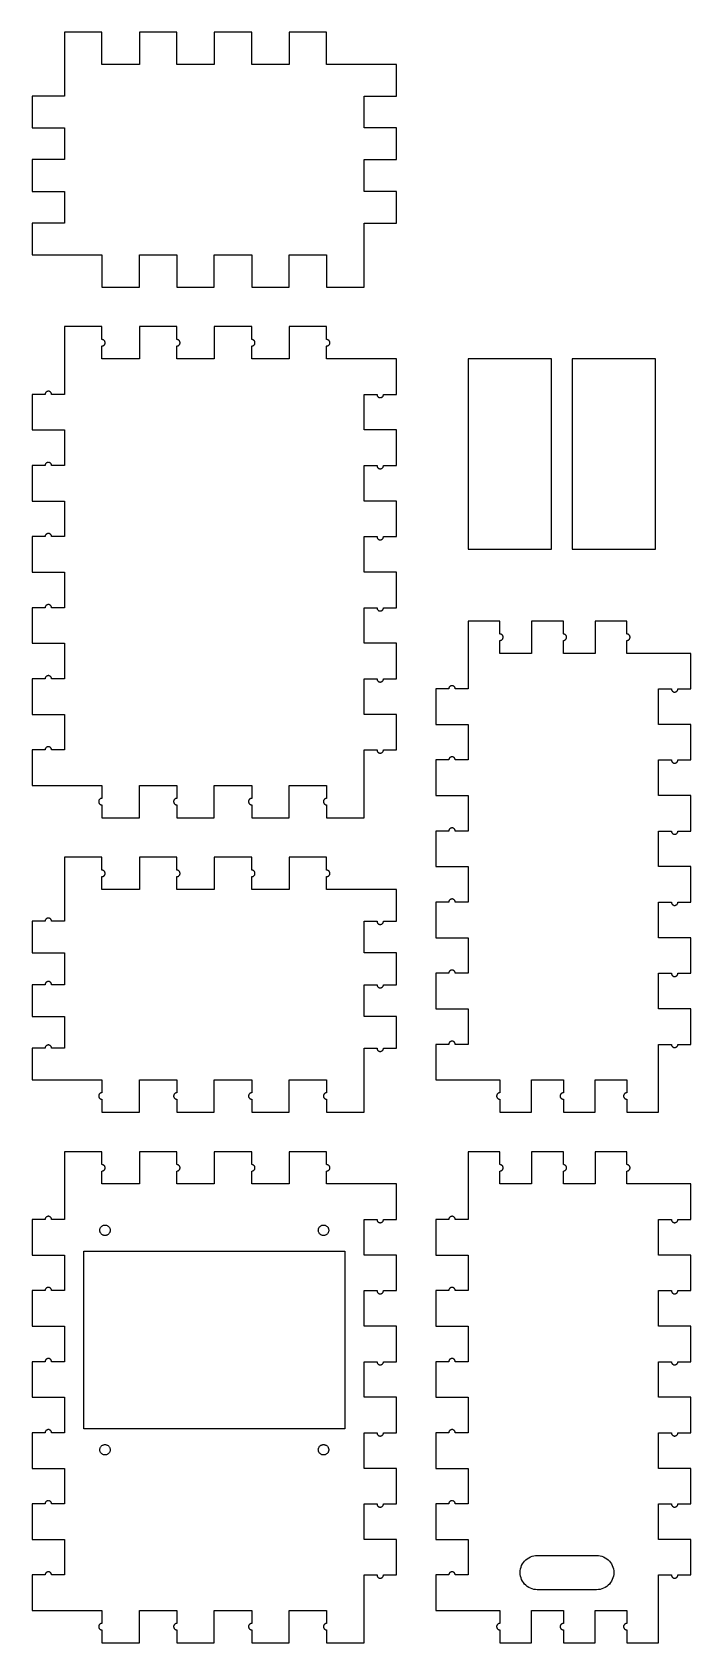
# Model space of a CAD drawing. Header units: metres. Extents: x -3 to 60, y -3 to 152.
import ezdxf

# ---------------------------------------------------------------- set-up
doc = ezdxf.new("R2010")
doc.units = ezdxf.units.M

msp = doc.modelspace()

# ---------------------------------------------------------------- linework, layer by layer
for p, q in [((3.59999, 151.7), (0, 151.7)), ((0, 151.7), (0, 145.55)), ((3.59999, 148.6), (3.59999, 151.7)), ((10.8, 151.7), (7.2, 151.7)), ((7.2, 151.7), (7.2, 148.6)), ((10.8, 148.6), (10.8, 151.7)), ((18, 151.7), (14.4, 151.7)), ((14.4, 151.7), (14.4, 148.6)), ((18, 148.6), (18, 151.7)), ((25.2, 151.7), (21.6, 151.7)), ((21.6, 151.7), (21.6, 148.6)), ((25.2, 148.6), (25.2, 151.7)), ((7.2, 148.6), (3.59999, 148.6)), ((14.4, 148.6), (10.8, 148.6)), ((21.6, 148.6), (18, 148.6)), ((31.9, 148.6), (25.2, 148.6)), ((31.9, 145.55), (31.9, 148.6)), ((0, 145.55), (-3.09999, 145.55)), ((-3.09999, 145.55), (-3.09999, 142.5)), ((28.8, 142.5), (28.8, 145.55)), ((28.8, 145.55), (31.9, 145.55)), ((-3.09999, 142.5), (0, 142.5)), ((0, 142.5), (0, 139.45)), ((31.9, 142.5), (28.8, 142.5)), ((31.9, 139.45), (31.9, 142.5)), ((0, 139.45), (-3.09999, 139.45)), ((-3.09999, 139.45), (-3.09999, 136.4)), ((28.8, 136.4), (28.8, 139.45)), ((28.8, 139.45), (31.9, 139.45)), ((-3.09999, 136.4), (0, 136.4)), ((0, 136.4), (0, 133.35)), ((31.9, 136.4), (28.8, 136.4)), ((31.9, 133.35), (31.9, 136.4)), ((0, 133.35), (-3.09999, 133.35)), ((-3.09999, 133.35), (-3.09999, 130.3)), ((28.8, 127.2), (28.8, 133.35)), ((28.8, 133.35), (31.9, 133.35)), ((-3.09999, 130.3), (3.59999, 130.3)), ((3.59999, 130.3), (3.59999, 127.2)), ((7.2, 130.3), (10.8, 130.3)), ((7.2, 127.2), (7.2, 130.3)), ((10.8, 130.3), (10.8, 127.2)), ((14.4, 127.2), (14.4, 130.3)), ((14.4, 130.3), (18, 130.3)), ((18, 130.3), (18, 127.2)), ((21.6, 127.2), (21.6, 130.3)), ((21.6, 130.3), (25.2, 130.3)), ((25.2, 130.3), (25.2, 127.2)), ((3.59999, 127.2), (7.2, 127.2)), ((10.8, 127.2), (14.4, 127.2)), ((18, 127.2), (21.6, 127.2)), ((25.2, 127.2), (28.8, 127.2)), ((3.59999, 123.4), (0, 123.4)), ((0, 123.4), (0, 116.883)), ((3.59999, 122.16), (3.59999, 123.4)), ((10.8, 123.4), (7.2, 123.4)), ((7.2, 123.4), (7.2, 120.3)), ((10.8, 122.16), (10.8, 123.4)), ((18, 123.4), (14.4, 123.4)), ((14.4, 123.4), (14.4, 120.3)), ((18, 122.16), (18, 123.4)), ((25.2, 123.4), (21.6, 123.4)), ((21.6, 123.4), (21.6, 120.3)), ((25.2, 122.16), (25.2, 123.4)), ((3.6324, 122.158), (3.59999, 122.16)), ((3.59999, 121.54), (3.6324, 121.542)), ((3.59999, 120.3), (3.59999, 121.54)), ((3.66444, 122.153), (3.6324, 122.158)), ((3.6324, 121.542), (3.66444, 121.547)), ((3.69579, 122.145), (3.66444, 122.153)), ((3.66444, 121.547), (3.69579, 121.555)), ((3.72607, 122.133), (3.69579, 122.145)), ((3.69579, 121.555), (3.72607, 121.567)), ((3.75499, 122.118), (3.72607, 122.133)), ((3.72607, 121.567), (3.75499, 121.582)), ((3.78221, 122.101), (3.75499, 122.118)), ((3.75499, 121.582), (3.78221, 121.599)), ((3.80742, 122.08), (3.78221, 122.101)), ((3.78221, 121.599), (3.80742, 121.62)), ((3.83037, 122.057), (3.80742, 122.08)), ((3.80742, 121.62), (3.83037, 121.643)), ((3.85078, 122.032), (3.83037, 122.057)), ((3.83037, 121.643), (3.85078, 121.668)), ((3.86845, 122.005), (3.85078, 122.032)), ((3.85078, 121.668), (3.86845, 121.695)), ((3.88319, 121.976), (3.86845, 122.005)), ((3.86845, 121.695), (3.88319, 121.724)), ((3.89482, 121.946), (3.88319, 121.976)), ((3.88319, 121.724), (3.89482, 121.754)), ((3.90321, 121.914), (3.89482, 121.946)), ((3.89482, 121.754), (3.90321, 121.786)), ((3.90829, 121.882), (3.90321, 121.914)), ((3.90321, 121.786), (3.90829, 121.818)), ((3.90999, 121.85), (3.90829, 121.882)), ((3.90829, 121.818), (3.90999, 121.85)), ((10.8324, 122.158), (10.8, 122.16)), ((10.8, 121.54), (10.8324, 121.542)), ((10.8, 120.3), (10.8, 121.54)), ((10.8644, 122.153), (10.8324, 122.158)), ((10.8324, 121.542), (10.8644, 121.547)), ((10.8958, 122.145), (10.8644, 122.153)), ((10.8644, 121.547), (10.8958, 121.555)), ((10.9261, 122.133), (10.8958, 122.145)), ((10.8958, 121.555), (10.9261, 121.567)), ((10.955, 122.118), (10.9261, 122.133)), ((10.9261, 121.567), (10.955, 121.582)), ((10.9822, 122.101), (10.955, 122.118)), ((10.955, 121.582), (10.9822, 121.599)), ((11.0074, 122.08), (10.9822, 122.101)), ((10.9822, 121.599), (11.0074, 121.62)), ((11.0304, 122.057), (11.0074, 122.08)), ((11.0074, 121.62), (11.0304, 121.643)), ((11.0508, 122.032), (11.0304, 122.057)), ((11.0304, 121.643), (11.0508, 121.668)), ((11.0685, 122.005), (11.0508, 122.032)), ((11.0508, 121.668), (11.0685, 121.695)), ((11.0832, 121.976), (11.0685, 122.005)), ((11.0685, 121.695), (11.0832, 121.724)), ((11.0948, 121.946), (11.0832, 121.976)), ((11.0832, 121.724), (11.0948, 121.754)), ((11.1032, 121.914), (11.0948, 121.946)), ((11.0948, 121.754), (11.1032, 121.786)), ((11.1083, 121.882), (11.1032, 121.914)), ((11.1032, 121.786), (11.1083, 121.818)), ((11.11, 121.85), (11.1083, 121.882)), ((11.1083, 121.818), (11.11, 121.85)), ((18.0324, 122.158), (18, 122.16)), ((18, 121.54), (18.0324, 121.542)), ((18, 120.3), (18, 121.54)), ((18.0644, 122.153), (18.0324, 122.158)), ((18.0324, 121.542), (18.0644, 121.547)), ((18.0958, 122.145), (18.0644, 122.153)), ((18.0644, 121.547), (18.0958, 121.555)), ((18.1261, 122.133), (18.0958, 122.145)), ((18.0958, 121.555), (18.1261, 121.567)), ((18.155, 122.118), (18.1261, 122.133)), ((18.1261, 121.567), (18.155, 121.582)), ((18.1822, 122.101), (18.155, 122.118)), ((18.155, 121.582), (18.1822, 121.599)), ((18.2074, 122.08), (18.1822, 122.101)), ((18.1822, 121.599), (18.2074, 121.62)), ((18.2304, 122.057), (18.2074, 122.08)), ((18.2074, 121.62), (18.2304, 121.643)), ((18.2508, 122.032), (18.2304, 122.057)), ((18.2304, 121.643), (18.2508, 121.668)), ((18.2684, 122.005), (18.2508, 122.032)), ((18.2508, 121.668), (18.2684, 121.695)), ((18.2832, 121.976), (18.2684, 122.005)), ((18.2684, 121.695), (18.2832, 121.724)), ((18.2948, 121.946), (18.2832, 121.976)), ((18.2832, 121.724), (18.2948, 121.754)), ((18.3032, 121.914), (18.2948, 121.946)), ((18.2948, 121.754), (18.3032, 121.786)), ((18.3083, 121.882), (18.3032, 121.914)), ((18.3032, 121.786), (18.3083, 121.818)), ((18.31, 121.85), (18.3083, 121.882)), ((18.3083, 121.818), (18.31, 121.85)), ((25.2324, 122.158), (25.2, 122.16)), ((25.2, 121.54), (25.2324, 121.542)), ((25.2, 120.3), (25.2, 121.54)), ((25.2644, 122.153), (25.2324, 122.158)), ((25.2324, 121.542), (25.2644, 121.547)), ((25.2958, 122.145), (25.2644, 122.153)), ((25.2644, 121.547), (25.2958, 121.555)), ((25.3261, 122.133), (25.2958, 122.145)), ((25.2958, 121.555), (25.3261, 121.567)), ((25.355, 122.118), (25.3261, 122.133)), ((25.3261, 121.567), (25.355, 121.582)), ((25.3822, 122.101), (25.355, 122.118)), ((25.355, 121.582), (25.3822, 121.599)), ((25.4074, 122.08), (25.3822, 122.101)), ((25.3822, 121.599), (25.4074, 121.62)), ((25.4304, 122.057), (25.4074, 122.08)), ((25.4074, 121.62), (25.4304, 121.643)), ((25.4508, 122.032), (25.4304, 122.057)), ((25.4304, 121.643), (25.4508, 121.668)), ((25.4684, 122.005), (25.4508, 122.032)), ((25.4508, 121.668), (25.4684, 121.695)), ((25.4832, 121.976), (25.4684, 122.005)), ((25.4684, 121.695), (25.4832, 121.724)), ((25.4948, 121.946), (25.4832, 121.976)), ((25.4832, 121.724), (25.4948, 121.754)), ((25.5032, 121.914), (25.4948, 121.946)), ((25.4948, 121.754), (25.5032, 121.786)), ((25.5083, 121.882), (25.5032, 121.914)), ((25.5032, 121.786), (25.5083, 121.818)), ((25.51, 121.85), (25.5083, 121.882)), ((25.5083, 121.818), (25.51, 121.85)), ((7.2, 120.3), (3.59999, 120.3)), ((14.4, 120.3), (10.8, 120.3)), ((21.6, 120.3), (18, 120.3)), ((31.9, 120.3), (25.2, 120.3)), ((31.9, 116.883), (31.9, 120.3)), ((46.8, 120.3), (38.8, 120.3)), ((38.8, 120.3), (38.8, 102)), ((46.8, 102), (46.8, 120.3)), ((56.8, 120.3), (48.8, 120.3)), ((48.8, 120.3), (48.8, 102)), ((56.8, 102), (56.8, 120.3)), ((-1.85999, 116.883), (-3.09999, 116.883)), ((-3.09999, 116.883), (-3.09999, 113.467)), ((-1.85829, 116.916), (-1.85999, 116.883)), ((-1.85321, 116.948), (-1.85829, 116.916)), ((-1.84482, 116.979), (-1.85321, 116.948)), ((-1.83319, 117.009), (-1.84482, 116.979)), ((-1.81845, 117.038), (-1.83319, 117.009)), ((-1.80078, 117.066), (-1.81845, 117.038)), ((-1.78036, 117.091), (-1.80078, 117.066)), ((-1.75742, 117.114), (-1.78036, 117.091)), ((-1.73219, 117.134), (-1.75742, 117.114)), ((-1.70499, 117.152), (-1.73219, 117.134)), ((-1.67607, 117.167), (-1.70499, 117.152)), ((-1.64578, 117.178), (-1.67607, 117.167)), ((-1.61444, 117.187), (-1.64578, 117.178)), ((-1.5824, 117.192), (-1.61444, 117.187)), ((-1.54999, 117.193), (-1.5824, 117.192)), ((-1.51758, 117.192), (-1.54999, 117.193)), ((-1.48553, 117.187), (-1.51758, 117.192)), ((-1.45419, 117.178), (-1.48553, 117.187)), ((-1.4239, 117.167), (-1.45419, 117.178)), ((-1.39499, 117.152), (-1.4239, 117.167)), ((-1.36777, 117.134), (-1.39499, 117.152)), ((-1.34256, 117.114), (-1.36777, 117.134)), ((-1.31961, 117.091), (-1.34256, 117.114)), ((-1.29919, 117.066), (-1.31961, 117.091)), ((-1.28152, 117.038), (-1.29919, 117.066)), ((-1.26678, 117.009), (-1.28152, 117.038)), ((-1.25516, 116.979), (-1.26678, 117.009)), ((-1.24677, 116.948), (-1.25516, 116.979)), ((-1.24168, 116.916), (-1.24677, 116.948)), ((-1.23999, 116.883), (-1.24168, 116.916)), ((0, 116.883), (-1.23999, 116.883)), ((28.8, 113.467), (28.8, 116.883)), ((28.8, 116.883), (30.04, 116.883)), ((30.04, 116.883), (30.0417, 116.851)), ((30.0417, 116.851), (30.0468, 116.819)), ((30.0468, 116.819), (30.0552, 116.788)), ((30.0552, 116.788), (30.0668, 116.757)), ((30.0668, 116.757), (30.0815, 116.728)), ((30.0815, 116.728), (30.0992, 116.701)), ((30.0992, 116.701), (30.1196, 116.676)), ((30.1196, 116.676), (30.1426, 116.653)), ((30.1426, 116.653), (30.1678, 116.633)), ((30.1678, 116.633), (30.195, 116.615)), ((30.195, 116.615), (30.2239, 116.6)), ((30.2239, 116.6), (30.2542, 116.589)), ((30.2542, 116.589), (30.2855, 116.58)), ((30.2855, 116.58), (30.3176, 116.575)), ((30.3176, 116.575), (30.35, 116.573)), ((30.35, 116.573), (30.3824, 116.575)), ((30.3824, 116.575), (30.4144, 116.58)), ((30.4144, 116.58), (30.4458, 116.589)), ((30.4458, 116.589), (30.4761, 116.6)), ((30.4761, 116.6), (30.505, 116.615)), ((30.505, 116.615), (30.5322, 116.633)), ((30.5322, 116.633), (30.5574, 116.653)), ((30.5574, 116.653), (30.5804, 116.676)), ((30.5804, 116.676), (30.6008, 116.701)), ((30.6008, 116.701), (30.6185, 116.728)), ((30.6185, 116.728), (30.6332, 116.757)), ((30.6332, 116.757), (30.6448, 116.788)), ((30.6448, 116.788), (30.6532, 116.819)), ((30.6532, 116.819), (30.6583, 116.851)), ((30.6583, 116.851), (30.66, 116.883)), ((30.66, 116.883), (31.9, 116.883)), ((-3.09999, 113.467), (0, 113.467)), ((0, 113.467), (0, 110.05)), ((31.9, 113.467), (28.8, 113.467)), ((31.9, 110.05), (31.9, 113.467)), ((-1.85999, 110.05), (-3.09999, 110.05)), ((-3.09999, 110.05), (-3.09999, 106.633)), ((-1.85829, 110.082), (-1.85999, 110.05)), ((-1.85321, 110.114), (-1.85829, 110.082)), ((-1.84482, 110.146), (-1.85321, 110.114)), ((-1.83319, 110.176), (-1.84482, 110.146)), ((-1.81845, 110.205), (-1.83319, 110.176)), ((-1.80078, 110.232), (-1.81845, 110.205)), ((-1.78036, 110.257), (-1.80078, 110.232)), ((-1.75742, 110.28), (-1.78036, 110.257)), ((-1.73219, 110.301), (-1.75742, 110.28)), ((-1.70499, 110.318), (-1.73219, 110.301)), ((-1.67607, 110.333), (-1.70499, 110.318)), ((-1.64578, 110.345), (-1.67607, 110.333)), ((-1.61444, 110.353), (-1.64578, 110.345)), ((-1.5824, 110.358), (-1.61444, 110.353)), ((-1.54999, 110.36), (-1.5824, 110.358)), ((-1.51758, 110.358), (-1.54999, 110.36)), ((-1.48553, 110.353), (-1.51758, 110.358)), ((-1.45419, 110.345), (-1.48553, 110.353)), ((-1.4239, 110.333), (-1.45419, 110.345)), ((-1.39499, 110.318), (-1.4239, 110.333)), ((-1.36777, 110.301), (-1.39499, 110.318)), ((-1.34256, 110.28), (-1.36777, 110.301)), ((-1.31961, 110.257), (-1.34256, 110.28)), ((-1.29919, 110.232), (-1.31961, 110.257)), ((-1.28152, 110.205), (-1.29919, 110.232)), ((-1.26678, 110.176), (-1.28152, 110.205)), ((-1.25516, 110.146), (-1.26678, 110.176)), ((-1.24677, 110.114), (-1.25516, 110.146)), ((-1.24168, 110.082), (-1.24677, 110.114)), ((-1.23999, 110.05), (-1.24168, 110.082)), ((0, 110.05), (-1.23999, 110.05)), ((28.8, 106.633), (28.8, 110.05)), ((28.8, 110.05), (30.04, 110.05)), ((30.04, 110.05), (30.0417, 110.018)), ((30.0417, 110.018), (30.0468, 109.986)), ((30.0468, 109.986), (30.0552, 109.954)), ((30.0552, 109.954), (30.0668, 109.924)), ((30.0668, 109.924), (30.0815, 109.895)), ((30.6185, 109.895), (30.6332, 109.924)), ((30.6332, 109.924), (30.6448, 109.954)), ((30.6448, 109.954), (30.6532, 109.986)), ((30.6532, 109.986), (30.6583, 110.018)), ((30.6583, 110.018), (30.66, 110.05)), ((30.66, 110.05), (31.9, 110.05)), ((30.0815, 109.895), (30.0992, 109.868)), ((30.0992, 109.868), (30.1196, 109.843)), ((30.1196, 109.843), (30.1426, 109.82)), ((30.1426, 109.82), (30.1678, 109.799)), ((30.1678, 109.799), (30.195, 109.782)), ((30.195, 109.782), (30.2239, 109.767)), ((30.2239, 109.767), (30.2542, 109.755)), ((30.2542, 109.755), (30.2855, 109.747)), ((30.2855, 109.747), (30.3176, 109.742)), ((30.3176, 109.742), (30.35, 109.74)), ((30.35, 109.74), (30.3824, 109.742)), ((30.3824, 109.742), (30.4144, 109.747)), ((30.4144, 109.747), (30.4458, 109.755)), ((30.4458, 109.755), (30.4761, 109.767)), ((30.4761, 109.767), (30.505, 109.782)), ((30.505, 109.782), (30.5322, 109.799)), ((30.5322, 109.799), (30.5574, 109.82)), ((30.5574, 109.82), (30.5804, 109.843)), ((30.5804, 109.843), (30.6008, 109.868)), ((30.6008, 109.868), (30.6185, 109.895)), ((-3.09999, 106.633), (0, 106.633)), ((0, 106.633), (0, 103.217)), ((31.9, 106.633), (28.8, 106.633)), ((31.9, 103.217), (31.9, 106.633)), ((-1.85999, 103.217), (-3.09999, 103.217)), ((-3.09999, 103.217), (-3.09999, 99.8)), ((-1.85829, 103.249), (-1.85999, 103.217)), ((-1.85321, 103.281), (-1.85829, 103.249)), ((-1.84482, 103.312), (-1.85321, 103.281)), ((-1.83319, 103.343), (-1.84482, 103.312)), ((-1.81845, 103.372), (-1.83319, 103.343)), ((-1.80078, 103.399), (-1.81845, 103.372)), ((-1.78036, 103.424), (-1.80078, 103.399)), ((-1.75742, 103.447), (-1.78036, 103.424)), ((-1.73219, 103.467), (-1.75742, 103.447)), ((-1.70499, 103.485), (-1.73219, 103.467)), ((-1.67607, 103.5), (-1.70499, 103.485)), ((-1.64578, 103.511), (-1.67607, 103.5)), ((-1.61444, 103.52), (-1.64578, 103.511)), ((-1.5824, 103.525), (-1.61444, 103.52)), ((-1.54999, 103.527), (-1.5824, 103.525)), ((-1.51758, 103.525), (-1.54999, 103.527)), ((-1.48553, 103.52), (-1.51758, 103.525)), ((-1.45419, 103.511), (-1.48553, 103.52)), ((-1.4239, 103.5), (-1.45419, 103.511)), ((-1.39499, 103.485), (-1.4239, 103.5)), ((-1.36777, 103.467), (-1.39499, 103.485)), ((-1.34256, 103.447), (-1.36777, 103.467)), ((-1.31961, 103.424), (-1.34256, 103.447)), ((-1.29919, 103.399), (-1.31961, 103.424)), ((-1.28152, 103.372), (-1.29919, 103.399)), ((-1.26678, 103.343), (-1.28152, 103.372)), ((-1.25516, 103.312), (-1.26678, 103.343)), ((-1.24677, 103.281), (-1.25516, 103.312)), ((-1.24168, 103.249), (-1.24677, 103.281)), ((-1.23999, 103.217), (-1.24168, 103.249)), ((0, 103.217), (-1.23999, 103.217)), ((28.8, 99.8), (28.8, 103.217)), ((28.8, 103.217), (30.04, 103.217)), ((30.04, 103.217), (30.0417, 103.184)), ((30.0417, 103.184), (30.0468, 103.152)), ((30.0468, 103.152), (30.0552, 103.121)), ((30.0552, 103.121), (30.0668, 103.091)), ((30.0668, 103.091), (30.0815, 103.062)), ((30.0815, 103.062), (30.0992, 103.034)), ((30.0992, 103.034), (30.1196, 103.009)), ((30.1196, 103.009), (30.1426, 102.986)), ((30.1426, 102.986), (30.1678, 102.966)), ((30.1678, 102.966), (30.195, 102.948)), ((30.195, 102.948), (30.2239, 102.933)), ((30.2239, 102.933), (30.2542, 102.922)), ((30.2542, 102.922), (30.2855, 102.913)), ((30.2855, 102.913), (30.3176, 102.908)), ((30.3176, 102.908), (30.35, 102.907)), ((30.35, 102.907), (30.3824, 102.908)), ((30.3824, 102.908), (30.4144, 102.913)), ((30.4144, 102.913), (30.4458, 102.922)), ((30.4458, 102.922), (30.4761, 102.933)), ((30.4761, 102.933), (30.505, 102.948)), ((30.505, 102.948), (30.5322, 102.966)), ((30.5322, 102.966), (30.5574, 102.986)), ((30.5574, 102.986), (30.5804, 103.009)), ((30.5804, 103.009), (30.6008, 103.034)), ((30.6008, 103.034), (30.6185, 103.062)), ((30.6185, 103.062), (30.6332, 103.091)), ((30.6332, 103.091), (30.6448, 103.121)), ((30.6448, 103.121), (30.6532, 103.152)), ((30.6532, 103.152), (30.6583, 103.184)), ((30.6583, 103.184), (30.66, 103.217)), ((30.66, 103.217), (31.9, 103.217)), ((38.8, 102), (46.8, 102)), ((48.8, 102), (56.8, 102)), ((-3.09999, 99.8), (0, 99.8)), ((0, 99.8), (0, 96.3833)), ((31.9, 99.8), (28.8, 99.8)), ((31.9, 96.3833), (31.9, 99.8)), ((-1.85999, 96.3833), (-3.09999, 96.3833)), ((-3.09999, 96.3833), (-3.09999, 92.9666)), ((-1.85829, 96.4157), (-1.85999, 96.3833)), ((-1.85321, 96.4478), (-1.85829, 96.4157)), ((-1.84482, 96.4791), (-1.85321, 96.4478)), ((-1.83319, 96.5094), (-1.84482, 96.4791)), ((-1.81845, 96.5383), (-1.83319, 96.5094)), ((-1.80078, 96.5655), (-1.81845, 96.5383)), ((-1.78036, 96.5907), (-1.80078, 96.5655)), ((-1.75742, 96.6137), (-1.78036, 96.5907)), ((-1.73219, 96.6341), (-1.75742, 96.6137)), ((-1.70499, 96.6518), (-1.73219, 96.6341)), ((-1.67607, 96.6665), (-1.70499, 96.6518)), ((-1.64578, 96.6781), (-1.67607, 96.6665)), ((-1.61444, 96.6865), (-1.64578, 96.6781)), ((-1.5824, 96.6916), (-1.61444, 96.6865)), ((-1.54999, 96.6933), (-1.5824, 96.6916)), ((-1.51758, 96.6916), (-1.54999, 96.6933)), ((-1.48553, 96.6865), (-1.51758, 96.6916)), ((-1.45419, 96.6781), (-1.48553, 96.6865)), ((-1.4239, 96.6665), (-1.45419, 96.6781)), ((-1.39499, 96.6518), (-1.4239, 96.6665)), ((-1.36777, 96.6341), (-1.39499, 96.6518)), ((-1.34256, 96.6137), (-1.36777, 96.6341)), ((-1.31961, 96.5907), (-1.34256, 96.6137)), ((-1.29919, 96.5655), (-1.31961, 96.5907)), ((-1.28152, 96.5383), (-1.29919, 96.5655)), ((-1.26678, 96.5094), (-1.28152, 96.5383)), ((-1.25516, 96.4791), (-1.26678, 96.5094)), ((-1.24677, 96.4478), (-1.25516, 96.4791)), ((-1.24168, 96.4157), (-1.24677, 96.4478)), ((-1.23999, 96.3833), (-1.24168, 96.4157)), ((0, 96.3833), (-1.23999, 96.3833)), ((28.8, 92.9667), (28.8, 96.3833)), ((28.8, 96.3833), (30.04, 96.3833)), ((30.04, 96.3833), (30.0417, 96.3509)), ((30.0417, 96.3509), (30.0468, 96.3189)), ((30.0468, 96.3189), (30.0552, 96.2875)), ((30.0552, 96.2875), (30.0668, 96.2572)), ((30.0668, 96.2572), (30.0815, 96.2283)), ((30.0815, 96.2283), (30.0992, 96.2011)), ((30.0992, 96.2011), (30.1196, 96.1759)), ((30.1196, 96.1759), (30.1426, 96.153)), ((30.1426, 96.153), (30.1678, 96.1325)), ((30.1678, 96.1325), (30.195, 96.1149)), ((30.195, 96.1149), (30.2239, 96.1001)), ((30.2239, 96.1001), (30.2542, 96.0885)), ((30.2542, 96.0885), (30.2855, 96.0801)), ((30.2855, 96.0801), (30.3176, 96.075)), ((30.3176, 96.075), (30.35, 96.0733)), ((30.35, 96.0733), (30.3824, 96.075)), ((30.3824, 96.075), (30.4144, 96.0801)), ((30.4144, 96.0801), (30.4458, 96.0885)), ((30.4458, 96.0885), (30.4761, 96.1001)), ((30.4761, 96.1001), (30.505, 96.1149)), ((30.505, 96.1149), (30.5322, 96.1325)), ((30.5322, 96.1325), (30.5574, 96.153)), ((30.5574, 96.153), (30.5804, 96.1759)), ((30.5804, 96.1759), (30.6008, 96.2011)), ((30.6008, 96.2011), (30.6185, 96.2283)), ((30.6185, 96.2283), (30.6332, 96.2572)), ((30.6332, 96.2572), (30.6448, 96.2875)), ((30.6448, 96.2875), (30.6532, 96.3189)), ((30.6532, 96.3189), (30.6583, 96.3509)), ((30.6583, 96.3509), (30.66, 96.3833)), ((30.66, 96.3833), (31.9, 96.3833)), ((41.85, 95.1), (38.8, 95.1)), ((38.8, 95.1), (38.8, 88.5833)), ((41.85, 93.86), (41.85, 95.1)), ((47.95, 95.1), (44.9, 95.1)), ((44.9, 95.1), (44.9, 92)), ((47.95, 93.86), (47.95, 95.1)), ((54.05, 95.1), (51, 95.1)), ((51, 95.1), (51, 92)), ((54.05, 93.86), (54.05, 95.1)), ((-3.09999, 92.9666), (0, 92.9666)), ((0, 92.9666), (0, 89.55)), ((31.9, 92.9667), (28.8, 92.9667)), ((31.9, 89.55), (31.9, 92.9667)), ((41.8824, 93.8583), (41.85, 93.86)), ((41.85, 93.24), (41.8824, 93.2417)), ((41.85, 92), (41.85, 93.24)), ((41.9144, 93.8532), (41.8824, 93.8583)), ((41.8824, 93.2417), (41.9144, 93.2468)), ((41.9458, 93.8448), (41.9144, 93.8532)), ((41.9144, 93.2468), (41.9458, 93.2552)), ((41.9761, 93.8332), (41.9458, 93.8448)), ((41.9458, 93.2552), (41.9761, 93.2668)), ((42.005, 93.8185), (41.9761, 93.8332)), ((41.9761, 93.2668), (42.005, 93.2815)), ((42.0322, 93.8008), (42.005, 93.8185)), ((42.005, 93.2815), (42.0322, 93.2992)), ((42.0574, 93.7804), (42.0322, 93.8008)), ((42.0322, 93.2992), (42.0574, 93.3196)), ((42.0804, 93.7574), (42.0574, 93.7804)), ((42.0574, 93.3196), (42.0804, 93.3426)), ((42.1008, 93.7322), (42.0804, 93.7574)), ((42.0804, 93.3426), (42.1008, 93.3678)), ((42.1185, 93.705), (42.1008, 93.7322)), ((42.1008, 93.3678), (42.1185, 93.395)), ((42.1332, 93.6761), (42.1185, 93.705)), ((42.1185, 93.395), (42.1332, 93.4239)), ((42.1448, 93.6458), (42.1332, 93.6761)), ((42.1332, 93.4239), (42.1448, 93.4542)), ((42.1532, 93.6144), (42.1448, 93.6458)), ((42.1448, 93.4542), (42.1532, 93.4855)), ((42.1583, 93.5824), (42.1532, 93.6144)), ((42.1532, 93.4855), (42.1583, 93.5176)), ((42.16, 93.55), (42.1583, 93.5824)), ((42.1583, 93.5176), (42.16, 93.55)), ((47.9824, 93.8583), (47.95, 93.86)), ((47.95, 93.24), (47.9824, 93.2417)), ((47.95, 92), (47.95, 93.24)), ((48.0144, 93.8532), (47.9824, 93.8583)), ((47.9824, 93.2417), (48.0144, 93.2468)), ((48.0458, 93.8448), (48.0144, 93.8532)), ((48.0144, 93.2468), (48.0458, 93.2552)), ((48.0761, 93.8332), (48.0458, 93.8448)), ((48.0458, 93.2552), (48.0761, 93.2668)), ((48.105, 93.8185), (48.0761, 93.8332)), ((48.0761, 93.2668), (48.105, 93.2815)), ((48.1322, 93.8008), (48.105, 93.8185)), ((48.105, 93.2815), (48.1322, 93.2992)), ((48.1574, 93.7804), (48.1322, 93.8008)), ((48.1322, 93.2992), (48.1574, 93.3196)), ((48.1803, 93.7574), (48.1574, 93.7804)), ((48.1574, 93.3196), (48.1803, 93.3426)), ((48.2008, 93.7322), (48.1803, 93.7574)), ((48.1803, 93.3426), (48.2008, 93.3678)), ((48.2184, 93.705), (48.2008, 93.7322)), ((48.2008, 93.3678), (48.2184, 93.395)), ((48.2332, 93.6761), (48.2184, 93.705)), ((48.2184, 93.395), (48.2332, 93.4239)), ((48.2448, 93.6458), (48.2332, 93.6761)), ((48.2332, 93.4239), (48.2448, 93.4542)), ((48.2532, 93.6144), (48.2448, 93.6458)), ((48.2448, 93.4542), (48.2532, 93.4855)), ((48.2583, 93.5824), (48.2532, 93.6144)), ((48.2532, 93.4855), (48.2583, 93.5176)), ((48.26, 93.55), (48.2583, 93.5824)), ((48.2583, 93.5176), (48.26, 93.55)), ((54.0824, 93.8583), (54.05, 93.86)), ((54.05, 93.24), (54.0824, 93.2417)), ((54.05, 92), (54.05, 93.24)), ((54.1144, 93.8532), (54.0824, 93.8583)), ((54.0824, 93.2417), (54.1144, 93.2468)), ((54.1458, 93.8448), (54.1144, 93.8532)), ((54.1144, 93.2468), (54.1458, 93.2552)), ((54.1761, 93.8332), (54.1458, 93.8448)), ((54.1458, 93.2552), (54.1761, 93.2668)), ((54.205, 93.8185), (54.1761, 93.8332)), ((54.1761, 93.2668), (54.205, 93.2815)), ((54.2322, 93.8008), (54.205, 93.8185)), ((54.205, 93.2815), (54.2322, 93.2992)), ((54.2574, 93.7804), (54.2322, 93.8008)), ((54.2322, 93.2992), (54.2574, 93.3196)), ((54.2803, 93.7574), (54.2574, 93.7804)), ((54.2574, 93.3196), (54.2803, 93.3426)), ((54.3008, 93.7322), (54.2803, 93.7574)), ((54.2803, 93.3426), (54.3008, 93.3678)), ((54.3185, 93.705), (54.3008, 93.7322)), ((54.3008, 93.3678), (54.3185, 93.395)), ((54.3332, 93.6761), (54.3185, 93.705)), ((54.3185, 93.395), (54.3332, 93.4239)), ((54.3448, 93.6458), (54.3332, 93.6761)), ((54.3332, 93.4239), (54.3448, 93.4542)), ((54.3532, 93.6144), (54.3448, 93.6458)), ((54.3448, 93.4542), (54.3532, 93.4855)), ((54.3583, 93.5824), (54.3532, 93.6144)), ((54.3532, 93.4855), (54.3583, 93.5176)), ((54.36, 93.55), (54.3583, 93.5824)), ((54.3583, 93.5176), (54.36, 93.55)), ((44.9, 92), (41.85, 92)), ((51, 92), (47.95, 92)), ((60.2, 92), (54.05, 92)), ((60.2, 88.5833), (60.2, 92)), ((-1.73219, 89.8008), (-1.75742, 89.7803)), ((-1.70499, 89.8184), (-1.73219, 89.8008)), ((-1.67607, 89.8332), (-1.70499, 89.8184)), ((-1.64578, 89.8448), (-1.67607, 89.8332)), ((-1.61444, 89.8532), (-1.64578, 89.8448)), ((-1.5824, 89.8583), (-1.61444, 89.8532)), ((-1.54999, 89.86), (-1.5824, 89.8583)), ((-1.51758, 89.8583), (-1.54999, 89.86)), ((-1.48553, 89.8532), (-1.51758, 89.8583)), ((-1.45419, 89.8448), (-1.48553, 89.8532)), ((-1.4239, 89.8332), (-1.45419, 89.8448)), ((-1.39499, 89.8184), (-1.4239, 89.8332)), ((-1.36777, 89.8008), (-1.39499, 89.8184)), ((-1.34256, 89.7803), (-1.36777, 89.8008)), ((-1.85999, 89.55), (-3.09999, 89.55)), ((-3.09999, 89.55), (-3.09999, 86.1333)), ((-1.85829, 89.5824), (-1.85999, 89.55)), ((-1.85321, 89.6144), (-1.85829, 89.5824)), ((-1.84482, 89.6458), (-1.85321, 89.6144)), ((-1.83319, 89.6761), (-1.84482, 89.6458)), ((-1.81845, 89.705), (-1.83319, 89.6761)), ((-1.80078, 89.7322), (-1.81845, 89.705)), ((-1.78036, 89.7574), (-1.80078, 89.7322)), ((-1.75742, 89.7803), (-1.78036, 89.7574)), ((-1.31961, 89.7574), (-1.34256, 89.7803)), ((-1.29919, 89.7322), (-1.31961, 89.7574)), ((-1.28152, 89.705), (-1.29919, 89.7322)), ((-1.26678, 89.6761), (-1.28152, 89.705)), ((-1.25516, 89.6458), (-1.26678, 89.6761)), ((-1.24677, 89.6144), (-1.25516, 89.6458)), ((-1.24168, 89.5824), (-1.24677, 89.6144)), ((-1.23999, 89.55), (-1.24168, 89.5824)), ((0, 89.55), (-1.23999, 89.55)), ((28.8, 86.1333), (28.8, 89.55)), ((28.8, 89.55), (30.04, 89.55)), ((30.04, 89.55), (30.0417, 89.5176)), ((30.0417, 89.5176), (30.0468, 89.4855)), ((30.0468, 89.4855), (30.0552, 89.4542)), ((30.0552, 89.4542), (30.0668, 89.4239)), ((30.0668, 89.4239), (30.0815, 89.395)), ((30.0815, 89.395), (30.0992, 89.3678)), ((30.0992, 89.3678), (30.1196, 89.3426)), ((30.1196, 89.3426), (30.1426, 89.3196)), ((30.1426, 89.3196), (30.1678, 89.2992)), ((30.1678, 89.2992), (30.195, 89.2815)), ((30.195, 89.2815), (30.2239, 89.2668)), ((30.2239, 89.2668), (30.2542, 89.2552)), ((30.2542, 89.2552), (30.2855, 89.2468)), ((30.2855, 89.2468), (30.3176, 89.2417)), ((30.3176, 89.2417), (30.35, 89.24)), ((30.35, 89.24), (30.3824, 89.2417)), ((30.3824, 89.2417), (30.4144, 89.2468)), ((30.4144, 89.2468), (30.4458, 89.2552)), ((30.4458, 89.2552), (30.4761, 89.2668)), ((30.4761, 89.2668), (30.505, 89.2815)), ((30.505, 89.2815), (30.5322, 89.2992)), ((30.5322, 89.2992), (30.5574, 89.3196)), ((30.5574, 89.3196), (30.5804, 89.3426)), ((30.5804, 89.3426), (30.6008, 89.3678)), ((30.6008, 89.3678), (30.6185, 89.395)), ((30.6185, 89.395), (30.6332, 89.4239)), ((30.6332, 89.4239), (30.6448, 89.4542)), ((30.6448, 89.4542), (30.6532, 89.4855)), ((30.6532, 89.4855), (30.6583, 89.5176)), ((30.6583, 89.5176), (30.66, 89.55)), ((30.66, 89.55), (31.9, 89.55)), ((36.94, 88.5833), (35.7, 88.5833)), ((35.7, 88.5833), (35.7, 85.1667)), ((36.9417, 88.6157), (36.94, 88.5833)), ((36.9468, 88.6478), (36.9417, 88.6157)), ((36.9552, 88.6791), (36.9468, 88.6478)), ((36.9668, 88.7094), (36.9552, 88.6791)), ((36.9815, 88.7383), (36.9668, 88.7094)), ((36.9992, 88.7655), (36.9815, 88.7383)), ((37.0196, 88.7907), (36.9992, 88.7655)), ((37.0426, 88.8137), (37.0196, 88.7907)), ((37.0678, 88.8341), (37.0426, 88.8137)), ((37.095, 88.8518), (37.0678, 88.8341)), ((37.1239, 88.8665), (37.095, 88.8518)), ((37.1542, 88.8781), (37.1239, 88.8665)), ((37.1855, 88.8865), (37.1542, 88.8781)), ((37.2176, 88.8916), (37.1855, 88.8865)), ((37.25, 88.8933), (37.2176, 88.8916)), ((37.2824, 88.8916), (37.25, 88.8933)), ((37.3145, 88.8865), (37.2824, 88.8916)), ((37.3458, 88.8781), (37.3145, 88.8865)), ((37.3761, 88.8665), (37.3458, 88.8781)), ((37.405, 88.8518), (37.3761, 88.8665)), ((37.4322, 88.8341), (37.405, 88.8518)), ((37.4574, 88.8137), (37.4322, 88.8341)), ((37.4804, 88.7907), (37.4574, 88.8137)), ((37.5008, 88.7655), (37.4804, 88.7907)), ((37.5185, 88.7383), (37.5008, 88.7655)), ((37.5332, 88.7094), (37.5185, 88.7383)), ((37.5448, 88.6791), (37.5332, 88.7094)), ((37.5532, 88.6478), (37.5448, 88.6791)), ((37.5583, 88.6157), (37.5532, 88.6478)), ((37.56, 88.5833), (37.5583, 88.6157)), ((38.8, 88.5833), (37.56, 88.5833)), ((57.1, 85.1667), (57.1, 88.5833)), ((57.1, 88.5833), (58.34, 88.5833)), ((58.34, 88.5833), (58.3417, 88.5509)), ((58.3417, 88.5509), (58.3468, 88.5189)), ((58.3468, 88.5189), (58.3551, 88.4875)), ((58.3551, 88.4875), (58.3668, 88.4573)), ((58.3668, 88.4573), (58.3815, 88.4283)), ((58.3815, 88.4283), (58.3992, 88.4011)), ((58.3992, 88.4011), (58.4196, 88.3759)), ((58.4196, 88.3759), (58.4426, 88.353)), ((58.4426, 88.353), (58.4678, 88.3326)), ((58.4678, 88.3326), (58.495, 88.3149)), ((58.495, 88.3149), (58.5239, 88.3001)), ((58.5239, 88.3001), (58.5542, 88.2885)), ((58.5542, 88.2885), (58.5855, 88.2801)), ((58.5855, 88.2801), (58.6176, 88.275)), ((58.6176, 88.275), (58.65, 88.2733)), ((58.65, 88.2733), (58.6824, 88.275)), ((58.6824, 88.275), (58.7144, 88.2801)), ((58.7144, 88.2801), (58.7458, 88.2885)), ((58.7458, 88.2885), (58.7761, 88.3001)), ((58.7761, 88.3001), (58.805, 88.3149)), ((58.805, 88.3149), (58.8322, 88.3326)), ((58.8322, 88.3326), (58.8574, 88.353)), ((58.8574, 88.353), (58.8804, 88.3759)), ((58.8804, 88.3759), (58.9008, 88.4011)), ((58.9008, 88.4011), (58.9184, 88.4283)), ((58.9184, 88.4283), (58.9332, 88.4573)), ((58.9332, 88.4573), (58.9448, 88.4875)), ((58.9448, 88.4875), (58.9532, 88.5189)), ((58.9532, 88.5189), (58.9583, 88.5509)), ((58.9583, 88.5509), (58.96, 88.5833)), ((58.96, 88.5833), (60.2, 88.5833)), ((-3.09999, 86.1333), (0, 86.1333)), ((0, 86.1333), (0, 82.7166)), ((31.9, 86.1333), (28.8, 86.1333)), ((31.9, 82.7167), (31.9, 86.1333)), ((35.7, 85.1667), (38.8, 85.1667)), ((38.8, 85.1667), (38.8, 81.75)), ((60.2, 85.1667), (57.1, 85.1667)), ((60.2, 81.75), (60.2, 85.1667)), ((-1.85999, 82.7166), (-3.09999, 82.7166)), ((-3.09999, 82.7166), (-3.09999, 79.3)), ((-1.85829, 82.7491), (-1.85999, 82.7166)), ((-1.85321, 82.7811), (-1.85829, 82.7491)), ((-1.84482, 82.8124), (-1.85321, 82.7811)), ((-1.83319, 82.8427), (-1.84482, 82.8124)), ((-1.81845, 82.8716), (-1.83319, 82.8427)), ((-1.80078, 82.8989), (-1.81845, 82.8716)), ((-1.78036, 82.9241), (-1.80078, 82.8989)), ((-1.75742, 82.947), (-1.78036, 82.9241)), ((-1.73219, 82.9674), (-1.75742, 82.947)), ((-1.70499, 82.9851), (-1.73219, 82.9674)), ((-1.67607, 82.9998), (-1.70499, 82.9851)), ((-1.64578, 83.0115), (-1.67607, 82.9998)), ((-1.61444, 83.0199), (-1.64578, 83.0115)), ((-1.5824, 83.0249), (-1.61444, 83.0199)), ((-1.54999, 83.0266), (-1.5824, 83.0249)), ((-1.51758, 83.0249), (-1.54999, 83.0266)), ((-1.48553, 83.0199), (-1.51758, 83.0249)), ((-1.45419, 83.0115), (-1.48553, 83.0199)), ((-1.4239, 82.9998), (-1.45419, 83.0115)), ((-1.39499, 82.9851), (-1.4239, 82.9998)), ((-1.36777, 82.9674), (-1.39499, 82.9851)), ((-1.34256, 82.947), (-1.36777, 82.9674)), ((-1.31961, 82.9241), (-1.34256, 82.947)), ((-1.29919, 82.8989), (-1.31961, 82.9241)), ((-1.28152, 82.8716), (-1.29919, 82.8989)), ((-1.26678, 82.8427), (-1.28152, 82.8716)), ((-1.25516, 82.8124), (-1.26678, 82.8427)), ((-1.24677, 82.7811), (-1.25516, 82.8124)), ((-1.24168, 82.7491), (-1.24677, 82.7811)), ((-1.23999, 82.7166), (-1.24168, 82.7491)), ((0, 82.7166), (-1.23999, 82.7166)), ((28.8, 76.2), (28.8, 82.7167)), ((28.8, 82.7167), (30.04, 82.7167)), ((30.04, 82.7167), (30.0417, 82.6843)), ((30.0417, 82.6843), (30.0468, 82.6522)), ((30.0468, 82.6522), (30.0552, 82.6209)), ((30.0552, 82.6209), (30.0668, 82.5906)), ((30.0668, 82.5906), (30.0815, 82.5617)), ((30.0815, 82.5617), (30.0992, 82.5345)), ((30.0992, 82.5345), (30.1196, 82.5092)), ((30.1196, 82.5092), (30.1426, 82.4863)), ((30.1426, 82.4863), (30.1678, 82.4659)), ((30.1678, 82.4659), (30.195, 82.4482)), ((30.195, 82.4482), (30.2239, 82.4335)), ((30.2239, 82.4335), (30.2542, 82.4218)), ((30.2542, 82.4218), (30.2855, 82.4135)), ((30.2855, 82.4135), (30.3176, 82.4084)), ((30.3176, 82.4084), (30.35, 82.4067)), ((30.35, 82.4067), (30.3824, 82.4084)), ((30.3824, 82.4084), (30.4144, 82.4135)), ((30.4144, 82.4135), (30.4458, 82.4218)), ((30.4458, 82.4218), (30.4761, 82.4335)), ((30.4761, 82.4335), (30.505, 82.4482)), ((30.505, 82.4482), (30.5322, 82.4659)), ((30.5322, 82.4659), (30.5574, 82.4863)), ((30.5574, 82.4863), (30.5804, 82.5092)), ((30.5804, 82.5092), (30.6008, 82.5345)), ((30.6008, 82.5345), (30.6185, 82.5617)), ((30.6185, 82.5617), (30.6332, 82.5906)), ((30.6332, 82.5906), (30.6448, 82.6209)), ((30.6448, 82.6209), (30.6532, 82.6522)), ((30.6532, 82.6522), (30.6583, 82.6843)), ((30.6583, 82.6843), (30.66, 82.7167)), ((30.66, 82.7167), (31.9, 82.7167)), ((37.1542, 82.0448), (37.1239, 82.0332)), ((37.1855, 82.0532), (37.1542, 82.0448)), ((37.2176, 82.0583), (37.1855, 82.0532)), ((37.25, 82.06), (37.2176, 82.0583)), ((37.2824, 82.0583), (37.25, 82.06)), ((37.3145, 82.0532), (37.2824, 82.0583)), ((37.3458, 82.0448), (37.3145, 82.0532)), ((37.3761, 82.0332), (37.3458, 82.0448)), ((36.94, 81.75), (35.7, 81.75)), ((35.7, 81.75), (35.7, 78.3333)), ((36.9417, 81.7824), (36.94, 81.75)), ((36.9468, 81.8144), (36.9417, 81.7824)), ((36.9552, 81.8458), (36.9468, 81.8144)), ((36.9668, 81.8761), (36.9552, 81.8458)), ((36.9815, 81.905), (36.9668, 81.8761)), ((36.9992, 81.9322), (36.9815, 81.905)), ((37.0196, 81.9574), (36.9992, 81.9322)), ((37.0426, 81.9804), (37.0196, 81.9574)), ((37.0678, 82.0008), (37.0426, 81.9804)), ((37.095, 82.0184), (37.0678, 82.0008)), ((37.1239, 82.0332), (37.095, 82.0184)), ((37.405, 82.0184), (37.3761, 82.0332)), ((37.4322, 82.0008), (37.405, 82.0184)), ((37.4574, 81.9804), (37.4322, 82.0008)), ((37.4804, 81.9574), (37.4574, 81.9804)), ((37.5008, 81.9322), (37.4804, 81.9574)), ((37.5185, 81.905), (37.5008, 81.9322)), ((37.5332, 81.8761), (37.5185, 81.905)), ((37.5448, 81.8458), (37.5332, 81.8761)), ((37.5532, 81.8144), (37.5448, 81.8458)), ((37.5583, 81.7824), (37.5532, 81.8144)), ((37.56, 81.75), (37.5583, 81.7824)), ((38.8, 81.75), (37.56, 81.75)), ((57.1, 78.3333), (57.1, 81.75)), ((57.1, 81.75), (58.34, 81.75)), ((58.34, 81.75), (58.3417, 81.7176)), ((58.3417, 81.7176), (58.3468, 81.6856)), ((58.3468, 81.6856), (58.3551, 81.6542)), ((58.3551, 81.6542), (58.3668, 81.6239)), ((58.3668, 81.6239), (58.3815, 81.595)), ((58.3815, 81.595), (58.3992, 81.5678)), ((58.3992, 81.5678), (58.4196, 81.5426)), ((58.4196, 81.5426), (58.4426, 81.5196)), ((58.4426, 81.5196), (58.4678, 81.4992)), ((58.4678, 81.4992), (58.495, 81.4816)), ((58.495, 81.4816), (58.5239, 81.4668)), ((58.5239, 81.4668), (58.5542, 81.4552)), ((58.5542, 81.4552), (58.5855, 81.4468)), ((58.5855, 81.4468), (58.6176, 81.4417)), ((58.6176, 81.4417), (58.65, 81.44)), ((58.65, 81.44), (58.6824, 81.4417)), ((58.6824, 81.4417), (58.7144, 81.4468)), ((58.7144, 81.4468), (58.7458, 81.4552)), ((58.7458, 81.4552), (58.7761, 81.4668)), ((58.7761, 81.4668), (58.805, 81.4816)), ((58.805, 81.4816), (58.8322, 81.4992)), ((58.8322, 81.4992), (58.8574, 81.5196)), ((58.8574, 81.5196), (58.8804, 81.5426)), ((58.8804, 81.5426), (58.9008, 81.5678)), ((58.9008, 81.5678), (58.9184, 81.595)), ((58.9184, 81.595), (58.9332, 81.6239)), ((58.9332, 81.6239), (58.9448, 81.6542)), ((58.9448, 81.6542), (58.9532, 81.6856)), ((58.9532, 81.6856), (58.9583, 81.7176)), ((58.9583, 81.7176), (58.96, 81.75)), ((58.96, 81.75), (60.2, 81.75)), ((-3.09999, 79.3), (3.60001, 79.3)), ((3.60001, 79.3), (3.60001, 78.06)), ((7.2, 79.3), (10.8, 79.3)), ((7.2, 76.2), (7.2, 79.3)), ((10.8, 79.3), (10.8, 78.06)), ((14.4, 76.2), (14.4, 79.3)), ((14.4, 79.3), (18, 79.3)), ((18, 79.3), (18, 78.06)), ((21.6, 76.2), (21.6, 79.3)), ((21.6, 79.3), (25.2, 79.3)), ((25.2, 79.3), (25.2, 78.06)), ((3.2917, 77.7824), (3.29001, 77.75)), ((3.29001, 77.75), (3.2917, 77.7176)), ((3.29678, 77.8145), (3.2917, 77.7824)), ((3.2917, 77.7176), (3.29678, 77.6855)), ((3.30518, 77.8458), (3.29678, 77.8145)), ((3.29678, 77.6855), (3.30518, 77.6542)), ((3.3168, 77.8761), (3.30518, 77.8458)), ((3.30518, 77.6542), (3.3168, 77.6239)), ((3.33154, 77.905), (3.3168, 77.8761)), ((3.3168, 77.6239), (3.33154, 77.595)), ((3.34921, 77.9322), (3.33154, 77.905)), ((3.33154, 77.595), (3.34921, 77.5678)), ((3.36963, 77.9574), (3.34921, 77.9322)), ((3.34921, 77.5678), (3.36963, 77.5426)), ((3.39258, 77.9804), (3.36963, 77.9574)), ((3.36963, 77.5426), (3.39258, 77.5196)), ((3.41779, 78.0008), (3.39258, 77.9804)), ((3.39258, 77.5196), (3.41779, 77.4992)), ((3.44501, 78.0185), (3.41779, 78.0008)), ((3.41779, 77.4992), (3.44501, 77.4815)), ((3.47392, 78.0332), (3.44501, 78.0185)), ((3.44501, 77.4815), (3.47392, 77.4668)), ((3.50421, 78.0448), (3.47392, 78.0332)), ((3.47392, 77.4668), (3.50421, 77.4552)), ((3.53555, 78.0532), (3.50421, 78.0448)), ((3.50421, 77.4552), (3.53555, 77.4468)), ((3.5676, 78.0583), (3.53555, 78.0532)), ((3.53555, 77.4468), (3.5676, 77.4417)), ((3.60001, 78.06), (3.5676, 78.0583)), ((3.5676, 77.4417), (3.60001, 77.44)), ((3.60001, 77.44), (3.60001, 76.2)), ((10.4917, 77.7824), (10.49, 77.75)), ((10.49, 77.75), (10.4917, 77.7176)), ((10.4968, 77.8145), (10.4917, 77.7824)), ((10.4917, 77.7176), (10.4968, 77.6855)), ((10.5052, 77.8458), (10.4968, 77.8145)), ((10.4968, 77.6855), (10.5052, 77.6542)), ((10.5168, 77.8761), (10.5052, 77.8458)), ((10.5052, 77.6542), (10.5168, 77.6239)), ((10.5315, 77.905), (10.5168, 77.8761)), ((10.5168, 77.6239), (10.5315, 77.595)), ((10.5492, 77.9322), (10.5315, 77.905)), ((10.5315, 77.595), (10.5492, 77.5678)), ((10.5696, 77.9574), (10.5492, 77.9322)), ((10.5492, 77.5678), (10.5696, 77.5426)), ((10.5926, 77.9804), (10.5696, 77.9574)), ((10.5696, 77.5426), (10.5926, 77.5196)), ((10.6178, 78.0008), (10.5926, 77.9804)), ((10.5926, 77.5196), (10.6178, 77.4992)), ((10.645, 78.0185), (10.6178, 78.0008)), ((10.6178, 77.4992), (10.645, 77.4815)), ((10.6739, 78.0332), (10.645, 78.0185)), ((10.645, 77.4815), (10.6739, 77.4668)), ((10.7042, 78.0448), (10.6739, 78.0332)), ((10.6739, 77.4668), (10.7042, 77.4552)), ((10.7355, 78.0532), (10.7042, 78.0448)), ((10.7042, 77.4552), (10.7355, 77.4468)), ((10.7676, 78.0583), (10.7355, 78.0532)), ((10.7355, 77.4468), (10.7676, 77.4417)), ((10.8, 78.06), (10.7676, 78.0583)), ((10.7676, 77.4417), (10.8, 77.44)), ((10.8, 77.44), (10.8, 76.2)), ((17.6917, 77.7824), (17.69, 77.75)), ((17.69, 77.75), (17.6917, 77.7176)), ((17.6968, 77.8145), (17.6917, 77.7824)), ((17.6917, 77.7176), (17.6968, 77.6855)), ((17.7052, 77.8458), (17.6968, 77.8145)), ((17.6968, 77.6855), (17.7052, 77.6542)), ((17.7168, 77.8761), (17.7052, 77.8458)), ((17.7052, 77.6542), (17.7168, 77.6239)), ((17.7315, 77.905), (17.7168, 77.8761)), ((17.7168, 77.6239), (17.7315, 77.595)), ((17.7492, 77.9322), (17.7315, 77.905)), ((17.7315, 77.595), (17.7492, 77.5678)), ((17.7696, 77.9574), (17.7492, 77.9322)), ((17.7492, 77.5678), (17.7696, 77.5426)), ((17.7926, 77.9804), (17.7696, 77.9574)), ((17.7696, 77.5426), (17.7926, 77.5196)), ((17.8178, 78.0008), (17.7926, 77.9804)), ((17.7926, 77.5196), (17.8178, 77.4992)), ((17.845, 78.0185), (17.8178, 78.0008)), ((17.8178, 77.4992), (17.845, 77.4815)), ((17.8739, 78.0332), (17.845, 78.0185)), ((17.845, 77.4815), (17.8739, 77.4668)), ((17.9042, 78.0448), (17.8739, 78.0332)), ((17.8739, 77.4668), (17.9042, 77.4552)), ((17.9355, 78.0532), (17.9042, 78.0448)), ((17.9042, 77.4552), (17.9355, 77.4468)), ((17.9676, 78.0583), (17.9355, 78.0532)), ((17.9355, 77.4468), (17.9676, 77.4417)), ((18, 78.06), (17.9676, 78.0583)), ((17.9676, 77.4417), (18, 77.44)), ((18, 77.44), (18, 76.2)), ((24.8917, 77.7824), (24.89, 77.75)), ((24.89, 77.75), (24.8917, 77.7176)), ((24.8968, 77.8145), (24.8917, 77.7824)), ((24.8917, 77.7176), (24.8968, 77.6855)), ((24.9052, 77.8458), (24.8968, 77.8145)), ((24.8968, 77.6855), (24.9052, 77.6542)), ((24.9168, 77.8761), (24.9052, 77.8458)), ((24.9052, 77.6542), (24.9168, 77.6239)), ((24.9315, 77.905), (24.9168, 77.8761)), ((24.9168, 77.6239), (24.9315, 77.595)), ((24.9492, 77.9322), (24.9315, 77.905)), ((24.9315, 77.595), (24.9492, 77.5678)), ((24.9696, 77.9574), (24.9492, 77.9322)), ((24.9492, 77.5678), (24.9696, 77.5426)), ((24.9926, 77.9804), (24.9696, 77.9574)), ((24.9696, 77.5426), (24.9926, 77.5196)), ((25.0178, 78.0008), (24.9926, 77.9804)), ((24.9926, 77.5196), (25.0178, 77.4992)), ((25.045, 78.0185), (25.0178, 78.0008)), ((25.0178, 77.4992), (25.045, 77.4815)), ((25.0739, 78.0332), (25.045, 78.0185)), ((25.045, 77.4815), (25.0739, 77.4668)), ((25.1042, 78.0448), (25.0739, 78.0332)), ((25.0739, 77.4668), (25.1042, 77.4552)), ((25.1355, 78.0532), (25.1042, 78.0448)), ((25.1042, 77.4552), (25.1355, 77.4468)), ((25.1676, 78.0583), (25.1355, 78.0532)), ((25.1355, 77.4468), (25.1676, 77.4417)), ((25.2, 78.06), (25.1676, 78.0583)), ((25.1676, 77.4417), (25.2, 77.44)), ((25.2, 77.44), (25.2, 76.2)), ((35.7, 78.3333), (38.8, 78.3333)), ((38.8, 78.3333), (38.8, 74.9167)), ((60.2, 78.3333), (57.1, 78.3333)), ((60.2, 74.9167), (60.2, 78.3333)), ((3.60001, 76.2), (7.2, 76.2)), ((10.8, 76.2), (14.4, 76.2)), ((18, 76.2), (21.6, 76.2)), ((25.2, 76.2), (28.8, 76.2)), ((36.94, 74.9167), (35.7, 74.9167)), ((35.7, 74.9167), (35.7, 71.5)), ((36.9417, 74.9491), (36.94, 74.9167)), ((36.9468, 74.9811), (36.9417, 74.9491)), ((36.9552, 75.0125), (36.9468, 74.9811)), ((36.9668, 75.0427), (36.9552, 75.0125)), ((36.9815, 75.0717), (36.9668, 75.0427)), ((36.9992, 75.0989), (36.9815, 75.0717)), ((37.0196, 75.1241), (36.9992, 75.0989)), ((37.0426, 75.147), (37.0196, 75.1241)), ((37.0678, 75.1674), (37.0426, 75.147)), ((37.095, 75.1851), (37.0678, 75.1674)), ((37.1239, 75.1999), (37.095, 75.1851)), ((37.1542, 75.2115), (37.1239, 75.1999)), ((37.1855, 75.2199), (37.1542, 75.2115)), ((37.2176, 75.225), (37.1855, 75.2199)), ((37.25, 75.2267), (37.2176, 75.225)), ((37.2824, 75.225), (37.25, 75.2267)), ((37.3145, 75.2199), (37.2824, 75.225)), ((37.3458, 75.2115), (37.3145, 75.2199)), ((37.3761, 75.1999), (37.3458, 75.2115)), ((37.405, 75.1851), (37.3761, 75.1999)), ((37.4322, 75.1674), (37.405, 75.1851)), ((37.4574, 75.147), (37.4322, 75.1674)), ((37.4804, 75.1241), (37.4574, 75.147)), ((37.5008, 75.0989), (37.4804, 75.1241)), ((37.5185, 75.0717), (37.5008, 75.0989)), ((37.5332, 75.0427), (37.5185, 75.0717)), ((37.5448, 75.0125), (37.5332, 75.0427)), ((37.5532, 74.9811), (37.5448, 75.0125)), ((37.5583, 74.9491), (37.5532, 74.9811)), ((37.56, 74.9167), (37.5583, 74.9491)), ((38.8, 74.9167), (37.56, 74.9167)), ((57.1, 71.5), (57.1, 74.9167)), ((57.1, 74.9167), (58.34, 74.9167)), ((58.34, 74.9167), (58.3417, 74.8843)), ((58.3417, 74.8843), (58.3468, 74.8522)), ((58.3468, 74.8522), (58.3551, 74.8209)), ((58.3551, 74.8209), (58.3668, 74.7906)), ((58.3668, 74.7906), (58.3815, 74.7617)), ((58.3815, 74.7617), (58.3992, 74.7345)), ((58.3992, 74.7345), (58.4196, 74.7093)), ((58.4196, 74.7093), (58.4426, 74.6863)), ((58.4426, 74.6863), (58.4678, 74.6659)), ((58.4678, 74.6659), (58.495, 74.6482)), ((58.495, 74.6482), (58.5239, 74.6335)), ((58.5239, 74.6335), (58.5542, 74.6219)), ((58.5542, 74.6219), (58.5855, 74.6135)), ((58.5855, 74.6135), (58.6176, 74.6084)), ((58.6176, 74.6084), (58.65, 74.6067)), ((58.65, 74.6067), (58.6824, 74.6084)), ((58.6824, 74.6084), (58.7144, 74.6135)), ((58.7144, 74.6135), (58.7458, 74.6219)), ((58.7458, 74.6219), (58.7761, 74.6335)), ((58.7761, 74.6335), (58.805, 74.6482)), ((58.805, 74.6482), (58.8322, 74.6659)), ((58.8322, 74.6659), (58.8574, 74.6863)), ((58.8574, 74.6863), (58.8804, 74.7093)), ((58.8804, 74.7093), (58.9008, 74.7345)), ((58.9008, 74.7345), (58.9184, 74.7617)), ((58.9184, 74.7617), (58.9332, 74.7906)), ((58.9332, 74.7906), (58.9448, 74.8209)), ((58.9448, 74.8209), (58.9532, 74.8522)), ((58.9532, 74.8522), (58.9583, 74.8843)), ((58.9583, 74.8843), (58.96, 74.9167)), ((58.96, 74.9167), (60.2, 74.9167)), ((3.59999, 72.4), (0, 72.4)), ((0, 72.4), (0, 66.25)), ((3.59999, 71.16), (3.59999, 72.4)), ((10.8, 72.4), (7.2, 72.4)), ((7.2, 72.4), (7.2, 69.3)), ((10.8, 71.16), (10.8, 72.4)), ((18, 72.4), (14.4, 72.4)), ((14.4, 72.4), (14.4, 69.3)), ((18, 71.16), (18, 72.4)), ((25.2, 72.4), (21.6, 72.4)), ((21.6, 72.4), (21.6, 69.3)), ((25.2, 71.16), (25.2, 72.4)), ((35.7, 71.5), (38.8, 71.5)), ((38.8, 71.5), (38.8, 68.0833)), ((60.2, 71.5), (57.1, 71.5)), ((60.2, 68.0833), (60.2, 71.5)), ((3.6324, 71.1583), (3.59999, 71.16)), ((3.59999, 70.54), (3.6324, 70.5417)), ((3.59999, 69.3), (3.59999, 70.54)), ((3.66444, 71.1532), (3.6324, 71.1583)), ((3.6324, 70.5417), (3.66444, 70.5468)), ((3.69579, 71.1448), (3.66444, 71.1532)), ((3.66444, 70.5468), (3.69579, 70.5552)), ((3.72607, 71.1332), (3.69579, 71.1448)), ((3.69579, 70.5552), (3.72607, 70.5668)), ((3.75499, 71.1185), (3.72607, 71.1332)), ((3.72607, 70.5668), (3.75499, 70.5815)), ((3.78221, 71.1008), (3.75499, 71.1185)), ((3.75499, 70.5815), (3.78221, 70.5992)), ((3.80742, 71.0804), (3.78221, 71.1008)), ((3.78221, 70.5992), (3.80742, 70.6196)), ((3.83037, 71.0574), (3.80742, 71.0804)), ((3.80742, 70.6196), (3.83037, 70.6426)), ((3.85078, 71.0322), (3.83037, 71.0574)), ((3.83037, 70.6426), (3.85078, 70.6678)), ((3.86845, 71.005), (3.85078, 71.0322)), ((3.85078, 70.6678), (3.86845, 70.695)), ((3.88319, 70.9761), (3.86845, 71.005)), ((3.86845, 70.695), (3.88319, 70.7239)), ((3.89482, 70.9458), (3.88319, 70.9761)), ((3.88319, 70.7239), (3.89482, 70.7542)), ((3.90321, 70.9144), (3.89482, 70.9458)), ((3.89482, 70.7542), (3.90321, 70.7855)), ((3.90829, 70.8824), (3.90321, 70.9144)), ((3.90321, 70.7855), (3.90829, 70.8176)), ((3.90999, 70.85), (3.90829, 70.8824)), ((3.90829, 70.8176), (3.90999, 70.85)), ((10.8324, 71.1583), (10.8, 71.16)), ((10.8, 70.54), (10.8324, 70.5417)), ((10.8, 69.3), (10.8, 70.54)), ((10.8644, 71.1532), (10.8324, 71.1583)), ((10.8324, 70.5417), (10.8644, 70.5468)), ((10.8958, 71.1448), (10.8644, 71.1532)), ((10.8644, 70.5468), (10.8958, 70.5552)), ((10.9261, 71.1332), (10.8958, 71.1448)), ((10.8958, 70.5552), (10.9261, 70.5668)), ((10.955, 71.1185), (10.9261, 71.1332)), ((10.9261, 70.5668), (10.955, 70.5815)), ((10.9822, 71.1008), (10.955, 71.1185)), ((10.955, 70.5815), (10.9822, 70.5992)), ((11.0074, 71.0804), (10.9822, 71.1008)), ((10.9822, 70.5992), (11.0074, 70.6196)), ((11.0304, 71.0574), (11.0074, 71.0804)), ((11.0074, 70.6196), (11.0304, 70.6426)), ((11.0508, 71.0322), (11.0304, 71.0574)), ((11.0304, 70.6426), (11.0508, 70.6678)), ((11.0685, 71.005), (11.0508, 71.0322)), ((11.0508, 70.6678), (11.0685, 70.695)), ((11.0832, 70.9761), (11.0685, 71.005)), ((11.0685, 70.695), (11.0832, 70.7239)), ((11.0948, 70.9458), (11.0832, 70.9761)), ((11.0832, 70.7239), (11.0948, 70.7542)), ((11.1032, 70.9144), (11.0948, 70.9458)), ((11.0948, 70.7542), (11.1032, 70.7855)), ((11.1083, 70.8824), (11.1032, 70.9144)), ((11.1032, 70.7855), (11.1083, 70.8176)), ((11.11, 70.85), (11.1083, 70.8824)), ((11.1083, 70.8176), (11.11, 70.85)), ((18.0324, 71.1583), (18, 71.16)), ((18, 70.54), (18.0324, 70.5417)), ((18, 69.3), (18, 70.54)), ((18.0644, 71.1532), (18.0324, 71.1583)), ((18.0324, 70.5417), (18.0644, 70.5468)), ((18.0958, 71.1448), (18.0644, 71.1532)), ((18.0644, 70.5468), (18.0958, 70.5552)), ((18.1261, 71.1332), (18.0958, 71.1448)), ((18.0958, 70.5552), (18.1261, 70.5668)), ((18.155, 71.1185), (18.1261, 71.1332)), ((18.1261, 70.5668), (18.155, 70.5815)), ((18.1822, 71.1008), (18.155, 71.1185)), ((18.155, 70.5815), (18.1822, 70.5992)), ((18.2074, 71.0804), (18.1822, 71.1008)), ((18.1822, 70.5992), (18.2074, 70.6196)), ((18.2304, 71.0574), (18.2074, 71.0804)), ((18.2074, 70.6196), (18.2304, 70.6426)), ((18.2508, 71.0322), (18.2304, 71.0574)), ((18.2304, 70.6426), (18.2508, 70.6678)), ((18.2684, 71.005), (18.2508, 71.0322)), ((18.2508, 70.6678), (18.2684, 70.695)), ((18.2832, 70.9761), (18.2684, 71.005)), ((18.2684, 70.695), (18.2832, 70.7239)), ((18.2948, 70.9458), (18.2832, 70.9761)), ((18.2832, 70.7239), (18.2948, 70.7542)), ((18.3032, 70.9144), (18.2948, 70.9458)), ((18.2948, 70.7542), (18.3032, 70.7855)), ((18.3083, 70.8824), (18.3032, 70.9144)), ((18.3032, 70.7855), (18.3083, 70.8176)), ((18.31, 70.85), (18.3083, 70.8824)), ((18.3083, 70.8176), (18.31, 70.85)), ((25.2324, 71.1583), (25.2, 71.16)), ((25.2, 70.54), (25.2324, 70.5417)), ((25.2, 69.3), (25.2, 70.54)), ((25.2644, 71.1532), (25.2324, 71.1583)), ((25.2324, 70.5417), (25.2644, 70.5468)), ((25.2958, 71.1448), (25.2644, 71.1532)), ((25.2644, 70.5468), (25.2958, 70.5552)), ((25.3261, 71.1332), (25.2958, 71.1448)), ((25.2958, 70.5552), (25.3261, 70.5668)), ((25.355, 71.1185), (25.3261, 71.1332)), ((25.3261, 70.5668), (25.355, 70.5815)), ((25.3822, 71.1008), (25.355, 71.1185)), ((25.355, 70.5815), (25.3822, 70.5992)), ((25.4074, 71.0804), (25.3822, 71.1008)), ((25.3822, 70.5992), (25.4074, 70.6196)), ((25.4304, 71.0574), (25.4074, 71.0804)), ((25.4074, 70.6196), (25.4304, 70.6426)), ((25.4508, 71.0322), (25.4304, 71.0574)), ((25.4304, 70.6426), (25.4508, 70.6678)), ((25.4684, 71.005), (25.4508, 71.0322)), ((25.4508, 70.6678), (25.4684, 70.695)), ((25.4832, 70.9761), (25.4684, 71.005)), ((25.4684, 70.695), (25.4832, 70.7239)), ((25.4948, 70.9458), (25.4832, 70.9761)), ((25.4832, 70.7239), (25.4948, 70.7542)), ((25.5032, 70.9144), (25.4948, 70.9458)), ((25.4948, 70.7542), (25.5032, 70.7855)), ((25.5083, 70.8824), (25.5032, 70.9144)), ((25.5032, 70.7855), (25.5083, 70.8176)), ((25.51, 70.85), (25.5083, 70.8824)), ((25.5083, 70.8176), (25.51, 70.85)), ((7.2, 69.3), (3.59999, 69.3)), ((14.4, 69.3), (10.8, 69.3)), ((21.6, 69.3), (18, 69.3)), ((31.9, 69.3), (25.2, 69.3)), ((31.9, 66.25), (31.9, 69.3)), ((36.9417, 68.1157), (36.94, 68.0833)), ((36.9468, 68.1478), (36.9417, 68.1157)), ((36.9552, 68.1791), (36.9468, 68.1478)), ((36.9668, 68.2094), (36.9552, 68.1791)), ((36.9815, 68.2383), (36.9668, 68.2094)), ((36.9992, 68.2655), (36.9815, 68.2383)), ((37.0196, 68.2907), (36.9992, 68.2655)), ((37.0426, 68.3137), (37.0196, 68.2907)), ((37.0678, 68.3341), (37.0426, 68.3137)), ((37.095, 68.3518), (37.0678, 68.3341)), ((37.1239, 68.3665), (37.095, 68.3518)), ((37.1542, 68.3781), (37.1239, 68.3665)), ((37.1855, 68.3865), (37.1542, 68.3781)), ((37.2176, 68.3916), (37.1855, 68.3865)), ((37.25, 68.3933), (37.2176, 68.3916)), ((37.2824, 68.3916), (37.25, 68.3933)), ((37.3145, 68.3865), (37.2824, 68.3916)), ((37.3458, 68.3781), (37.3145, 68.3865)), ((37.3761, 68.3665), (37.3458, 68.3781)), ((37.405, 68.3518), (37.3761, 68.3665)), ((37.4322, 68.3341), (37.405, 68.3518)), ((37.4574, 68.3137), (37.4322, 68.3341)), ((37.4804, 68.2907), (37.4574, 68.3137)), ((37.5008, 68.2655), (37.4804, 68.2907)), ((37.5185, 68.2383), (37.5008, 68.2655)), ((37.5332, 68.2094), (37.5185, 68.2383)), ((37.5448, 68.1791), (37.5332, 68.2094)), ((37.5532, 68.1478), (37.5448, 68.1791)), ((37.5583, 68.1157), (37.5532, 68.1478)), ((37.56, 68.0833), (37.5583, 68.1157)), ((36.94, 68.0833), (35.7, 68.0833)), ((35.7, 68.0833), (35.7, 64.6667)), ((38.8, 68.0833), (37.56, 68.0833)), ((57.1, 64.6667), (57.1, 68.0833)), ((57.1, 68.0833), (58.34, 68.0833)), ((58.34, 68.0833), (58.3417, 68.0509)), ((58.3417, 68.0509), (58.3468, 68.0189)), ((58.3468, 68.0189), (58.3551, 67.9875)), ((58.3551, 67.9875), (58.3668, 67.9573)), ((58.3668, 67.9573), (58.3815, 67.9283)), ((58.3815, 67.9283), (58.3992, 67.9011)), ((58.3992, 67.9011), (58.4196, 67.8759)), ((58.4196, 67.8759), (58.4426, 67.853)), ((58.4426, 67.853), (58.4678, 67.8326)), ((58.4678, 67.8326), (58.495, 67.8149)), ((58.495, 67.8149), (58.5239, 67.8001)), ((58.5239, 67.8001), (58.5542, 67.7885)), ((58.5542, 67.7885), (58.5855, 67.7801)), ((58.5855, 67.7801), (58.6176, 67.775)), ((58.6176, 67.775), (58.65, 67.7733)), ((58.65, 67.7733), (58.6824, 67.775)), ((58.6824, 67.775), (58.7144, 67.7801)), ((58.7144, 67.7801), (58.7458, 67.7885)), ((58.7458, 67.7885), (58.7761, 67.8001)), ((58.7761, 67.8001), (58.805, 67.8149)), ((58.805, 67.8149), (58.8322, 67.8326)), ((58.8322, 67.8326), (58.8574, 67.853)), ((58.8574, 67.853), (58.8804, 67.8759)), ((58.8804, 67.8759), (58.9008, 67.9011)), ((58.9008, 67.9011), (58.9184, 67.9283)), ((58.9184, 67.9283), (58.9332, 67.9573)), ((58.9332, 67.9573), (58.9448, 67.9875)), ((58.9448, 67.9875), (58.9532, 68.0189)), ((58.9532, 68.0189), (58.9583, 68.0509)), ((58.9583, 68.0509), (58.96, 68.0833)), ((58.96, 68.0833), (60.2, 68.0833)), ((-1.85999, 66.25), (-3.09999, 66.25)), ((-3.09999, 66.25), (-3.09999, 63.2)), ((-1.85829, 66.2824), (-1.85999, 66.25)), ((-1.85321, 66.3144), (-1.85829, 66.2824)), ((-1.84482, 66.3458), (-1.85321, 66.3144)), ((-1.83319, 66.3761), (-1.84482, 66.3458)), ((-1.81845, 66.405), (-1.83319, 66.3761)), ((-1.80078, 66.4322), (-1.81845, 66.405)), ((-1.78036, 66.4574), (-1.80078, 66.4322)), ((-1.75742, 66.4804), (-1.78036, 66.4574)), ((-1.73219, 66.5008), (-1.75742, 66.4804)), ((-1.70499, 66.5185), (-1.73219, 66.5008)), ((-1.67607, 66.5332), (-1.70499, 66.5185)), ((-1.64578, 66.5448), (-1.67607, 66.5332)), ((-1.61444, 66.5532), (-1.64578, 66.5448)), ((-1.5824, 66.5583), (-1.61444, 66.5532)), ((-1.54999, 66.56), (-1.5824, 66.5583)), ((-1.51758, 66.5583), (-1.54999, 66.56)), ((-1.48553, 66.5532), (-1.51758, 66.5583)), ((-1.45419, 66.5448), (-1.48553, 66.5532)), ((-1.4239, 66.5332), (-1.45419, 66.5448)), ((-1.39499, 66.5185), (-1.4239, 66.5332)), ((-1.36777, 66.5008), (-1.39499, 66.5185)), ((-1.34256, 66.4804), (-1.36777, 66.5008)), ((-1.31961, 66.4574), (-1.34256, 66.4804)), ((-1.29919, 66.4322), (-1.31961, 66.4574)), ((-1.28152, 66.405), (-1.29919, 66.4322)), ((-1.26678, 66.3761), (-1.28152, 66.405)), ((-1.25516, 66.3458), (-1.26678, 66.3761)), ((-1.24677, 66.3144), (-1.25516, 66.3458)), ((-1.24168, 66.2824), (-1.24677, 66.3144)), ((-1.23999, 66.25), (-1.24168, 66.2824)), ((0, 66.25), (-1.23999, 66.25)), ((28.8, 63.2), (28.8, 66.25)), ((28.8, 66.25), (30.04, 66.25)), ((30.04, 66.25), (30.0417, 66.2176)), ((30.0417, 66.2176), (30.0468, 66.1855)), ((30.0468, 66.1855), (30.0552, 66.1542)), ((30.0552, 66.1542), (30.0668, 66.1239)), ((30.0668, 66.1239), (30.0815, 66.095)), ((30.0815, 66.095), (30.0992, 66.0678)), ((30.0992, 66.0678), (30.1196, 66.0426)), ((30.1196, 66.0426), (30.1426, 66.0196)), ((30.1426, 66.0196), (30.1678, 65.9992)), ((30.1678, 65.9992), (30.195, 65.9815)), ((30.195, 65.9815), (30.2239, 65.9668)), ((30.2239, 65.9668), (30.2542, 65.9552)), ((30.2542, 65.9552), (30.2855, 65.9468)), ((30.2855, 65.9468), (30.3176, 65.9417)), ((30.3176, 65.9417), (30.35, 65.94)), ((30.35, 65.94), (30.3824, 65.9417)), ((30.3824, 65.9417), (30.4144, 65.9468)), ((30.4144, 65.9468), (30.4458, 65.9552)), ((30.4458, 65.9552), (30.4761, 65.9668)), ((30.4761, 65.9668), (30.505, 65.9815)), ((30.505, 65.9815), (30.5322, 65.9992)), ((30.5322, 65.9992), (30.5574, 66.0196)), ((30.5574, 66.0196), (30.5804, 66.0426)), ((30.5804, 66.0426), (30.6008, 66.0678)), ((30.6008, 66.0678), (30.6185, 66.095)), ((30.6185, 66.095), (30.6332, 66.1239)), ((30.6332, 66.1239), (30.6448, 66.1542)), ((30.6448, 66.1542), (30.6532, 66.1855)), ((30.6532, 66.1855), (30.6583, 66.2176)), ((30.6583, 66.2176), (30.66, 66.25)), ((30.66, 66.25), (31.9, 66.25)), ((35.7, 64.6667), (38.8, 64.6667)), ((38.8, 64.6667), (38.8, 61.25)), ((60.2, 64.6667), (57.1, 64.6667)), ((60.2, 61.25), (60.2, 64.6667)), ((-3.09999, 63.2), (0, 63.2)), ((0, 63.2), (0, 60.15)), ((31.9, 63.2), (28.8, 63.2)), ((31.9, 60.15), (31.9, 63.2)), ((-1.75742, 60.3804), (-1.78036, 60.3574)), ((-1.73219, 60.4008), (-1.75742, 60.3804)), ((-1.70499, 60.4185), (-1.73219, 60.4008)), ((-1.67607, 60.4332), (-1.70499, 60.4185)), ((-1.64578, 60.4448), (-1.67607, 60.4332)), ((-1.61444, 60.4532), (-1.64578, 60.4448)), ((-1.5824, 60.4583), (-1.61444, 60.4532)), ((-1.54999, 60.46), (-1.5824, 60.4583)), ((-1.51758, 60.4583), (-1.54999, 60.46)), ((-1.48553, 60.4532), (-1.51758, 60.4583)), ((-1.45419, 60.4448), (-1.48553, 60.4532)), ((-1.4239, 60.4332), (-1.45419, 60.4448)), ((-1.39499, 60.4185), (-1.4239, 60.4332)), ((-1.36777, 60.4008), (-1.39499, 60.4185)), ((-1.34256, 60.3804), (-1.36777, 60.4008)), ((-1.31961, 60.3574), (-1.34256, 60.3804)), ((36.94, 61.25), (35.7, 61.25)), ((35.7, 61.25), (35.7, 57.8333)), ((36.9417, 61.2824), (36.94, 61.25)), ((36.9468, 61.3144), (36.9417, 61.2824)), ((36.9552, 61.3458), (36.9468, 61.3144)), ((36.9668, 61.3761), (36.9552, 61.3458)), ((36.9815, 61.405), (36.9668, 61.3761)), ((36.9992, 61.4322), (36.9815, 61.405)), ((37.0196, 61.4574), (36.9992, 61.4322)), ((37.0426, 61.4804), (37.0196, 61.4574)), ((37.0678, 61.5008), (37.0426, 61.4804)), ((37.095, 61.5184), (37.0678, 61.5008)), ((37.1239, 61.5332), (37.095, 61.5184)), ((37.1542, 61.5448), (37.1239, 61.5332)), ((37.1855, 61.5532), (37.1542, 61.5448)), ((37.2176, 61.5583), (37.1855, 61.5532)), ((37.25, 61.56), (37.2176, 61.5583)), ((37.2824, 61.5583), (37.25, 61.56)), ((37.3145, 61.5532), (37.2824, 61.5583)), ((37.3458, 61.5448), (37.3145, 61.5532)), ((37.3761, 61.5332), (37.3458, 61.5448)), ((37.405, 61.5184), (37.3761, 61.5332)), ((37.4322, 61.5008), (37.405, 61.5184)), ((37.4574, 61.4804), (37.4322, 61.5008)), ((37.4804, 61.4574), (37.4574, 61.4804)), ((37.5008, 61.4322), (37.4804, 61.4574)), ((37.5185, 61.405), (37.5008, 61.4322)), ((37.5332, 61.3761), (37.5185, 61.405)), ((37.5448, 61.3458), (37.5332, 61.3761)), ((37.5532, 61.3144), (37.5448, 61.3458)), ((37.5583, 61.2824), (37.5532, 61.3144)), ((37.56, 61.25), (37.5583, 61.2824)), ((38.8, 61.25), (37.56, 61.25)), ((57.1, 57.8333), (57.1, 61.25)), ((57.1, 61.25), (58.34, 61.25)), ((58.34, 61.25), (58.3417, 61.2176)), ((58.3417, 61.2176), (58.3468, 61.1856)), ((58.3468, 61.1856), (58.3551, 61.1542)), ((58.3551, 61.1542), (58.3668, 61.1239)), ((58.3668, 61.1239), (58.3815, 61.095)), ((58.3815, 61.095), (58.3992, 61.0678)), ((58.3992, 61.0678), (58.4196, 61.0426)), ((58.4196, 61.0426), (58.4426, 61.0196)), ((58.4426, 61.0196), (58.4678, 60.9992)), ((58.4678, 60.9992), (58.495, 60.9816)), ((58.495, 60.9816), (58.5239, 60.9668)), ((58.5239, 60.9668), (58.5542, 60.9552)), ((58.5542, 60.9552), (58.5855, 60.9468)), ((58.5855, 60.9468), (58.6176, 60.9417)), ((58.6176, 60.9417), (58.65, 60.94)), ((58.65, 60.94), (58.6824, 60.9417)), ((58.6824, 60.9417), (58.7144, 60.9468)), ((58.7144, 60.9468), (58.7458, 60.9552)), ((58.7458, 60.9552), (58.7761, 60.9668)), ((58.7761, 60.9668), (58.805, 60.9816)), ((58.805, 60.9816), (58.8322, 60.9992)), ((58.8322, 60.9992), (58.8574, 61.0196)), ((58.8574, 61.0196), (58.8804, 61.0426)), ((58.8804, 61.0426), (58.9008, 61.0678)), ((58.9008, 61.0678), (58.9184, 61.095)), ((58.9184, 61.095), (58.9332, 61.1239)), ((58.9332, 61.1239), (58.9448, 61.1542)), ((58.9448, 61.1542), (58.9532, 61.1856)), ((58.9532, 61.1856), (58.9583, 61.2176)), ((58.9583, 61.2176), (58.96, 61.25)), ((58.96, 61.25), (60.2, 61.25)), ((-1.85999, 60.15), (-3.09999, 60.15)), ((-3.09999, 60.15), (-3.09999, 57.1)), ((-1.85829, 60.1824), (-1.85999, 60.15)), ((-1.85321, 60.2144), (-1.85829, 60.1824)), ((-1.84482, 60.2458), (-1.85321, 60.2144)), ((-1.83319, 60.2761), (-1.84482, 60.2458)), ((-1.81845, 60.305), (-1.83319, 60.2761)), ((-1.80078, 60.3322), (-1.81845, 60.305)), ((-1.78036, 60.3574), (-1.80078, 60.3322)), ((-1.29919, 60.3322), (-1.31961, 60.3574)), ((-1.28152, 60.305), (-1.29919, 60.3322)), ((-1.26678, 60.2761), (-1.28152, 60.305)), ((-1.25516, 60.2458), (-1.26678, 60.2761)), ((-1.24677, 60.2144), (-1.25516, 60.2458)), ((-1.24168, 60.1824), (-1.24677, 60.2144)), ((-1.23999, 60.15), (-1.24168, 60.1824)), ((0, 60.15), (-1.23999, 60.15)), ((28.8, 57.1), (28.8, 60.15)), ((28.8, 60.15), (30.04, 60.15)), ((30.04, 60.15), (30.0417, 60.1176)), ((30.0417, 60.1176), (30.0468, 60.0856)), ((30.0468, 60.0856), (30.0552, 60.0542)), ((30.0552, 60.0542), (30.0668, 60.0239)), ((30.0668, 60.0239), (30.0815, 59.995)), ((30.0815, 59.995), (30.0992, 59.9678)), ((30.0992, 59.9678), (30.1196, 59.9426)), ((30.1196, 59.9426), (30.1426, 59.9196)), ((30.1426, 59.9196), (30.1678, 59.8992)), ((30.1678, 59.8992), (30.195, 59.8815)), ((30.195, 59.8815), (30.2239, 59.8668)), ((30.2239, 59.8668), (30.2542, 59.8552)), ((30.2542, 59.8552), (30.2855, 59.8468)), ((30.2855, 59.8468), (30.3176, 59.8417)), ((30.3176, 59.8417), (30.35, 59.84)), ((30.35, 59.84), (30.3824, 59.8417)), ((30.3824, 59.8417), (30.4144, 59.8468)), ((30.4144, 59.8468), (30.4458, 59.8552)), ((30.4458, 59.8552), (30.4761, 59.8668)), ((30.4761, 59.8668), (30.505, 59.8815)), ((30.505, 59.8815), (30.5322, 59.8992)), ((30.5322, 59.8992), (30.5574, 59.9196)), ((30.5574, 59.9196), (30.5804, 59.9426)), ((30.5804, 59.9426), (30.6008, 59.9678)), ((30.6008, 59.9678), (30.6185, 59.995)), ((30.6185, 59.995), (30.6332, 60.0239)), ((30.6332, 60.0239), (30.6448, 60.0542)), ((30.6448, 60.0542), (30.6532, 60.0856)), ((30.6532, 60.0856), (30.6583, 60.1176)), ((30.6583, 60.1176), (30.66, 60.15)), ((30.66, 60.15), (31.9, 60.15)), ((35.7, 57.8333), (38.8, 57.8333)), ((38.8, 57.8333), (38.8, 54.4167)), ((60.2, 57.8333), (57.1, 57.8333)), ((60.2, 54.4167), (60.2, 57.8333)), ((-3.09999, 57.1), (0, 57.1)), ((0, 57.1), (0, 54.05)), ((31.9, 57.1), (28.8, 57.1)), ((31.9, 54.05), (31.9, 57.1)), ((-1.81845, 54.205), (-1.83319, 54.1761)), ((-1.80078, 54.2322), (-1.81845, 54.205)), ((-1.78036, 54.2574), (-1.80078, 54.2322)), ((-1.75742, 54.2804), (-1.78036, 54.2574)), ((-1.73219, 54.3008), (-1.75742, 54.2804)), ((-1.70499, 54.3185), (-1.73219, 54.3008)), ((-1.67607, 54.3332), (-1.70499, 54.3185)), ((-1.64578, 54.3448), (-1.67607, 54.3332)), ((-1.61444, 54.3532), (-1.64578, 54.3448)), ((-1.5824, 54.3583), (-1.61444, 54.3532)), ((-1.54999, 54.36), (-1.5824, 54.3583)), ((-1.51758, 54.3583), (-1.54999, 54.36)), ((-1.48553, 54.3532), (-1.51758, 54.3583)), ((-1.45419, 54.3448), (-1.48553, 54.3532)), ((-1.4239, 54.3332), (-1.45419, 54.3448)), ((-1.39499, 54.3185), (-1.4239, 54.3332)), ((-1.36777, 54.3008), (-1.39499, 54.3185)), ((-1.34256, 54.2804), (-1.36777, 54.3008)), ((-1.31961, 54.2574), (-1.34256, 54.2804)), ((-1.29919, 54.2322), (-1.31961, 54.2574)), ((-1.28152, 54.205), (-1.29919, 54.2322)), ((-1.26678, 54.1761), (-1.28152, 54.205)), ((36.94, 54.4167), (35.7, 54.4167)), ((35.7, 54.4167), (35.7, 51)), ((36.9417, 54.4491), (36.94, 54.4167)), ((36.9468, 54.4811), (36.9417, 54.4491)), ((36.9552, 54.5125), (36.9468, 54.4811)), ((36.9668, 54.5427), (36.9552, 54.5125)), ((36.9815, 54.5717), (36.9668, 54.5427)), ((36.9992, 54.5989), (36.9815, 54.5717)), ((37.0196, 54.6241), (36.9992, 54.5989)), ((37.0426, 54.647), (37.0196, 54.6241)), ((37.0678, 54.6674), (37.0426, 54.647)), ((37.095, 54.6851), (37.0678, 54.6674)), ((37.1239, 54.6999), (37.095, 54.6851)), ((37.1542, 54.7115), (37.1239, 54.6999)), ((37.1855, 54.7199), (37.1542, 54.7115)), ((37.2176, 54.725), (37.1855, 54.7199)), ((37.25, 54.7267), (37.2176, 54.725)), ((37.2824, 54.725), (37.25, 54.7267)), ((37.3145, 54.7199), (37.2824, 54.725)), ((37.3458, 54.7115), (37.3145, 54.7199)), ((37.3761, 54.6999), (37.3458, 54.7115)), ((37.405, 54.6851), (37.3761, 54.6999)), ((37.4322, 54.6674), (37.405, 54.6851)), ((37.4574, 54.647), (37.4322, 54.6674)), ((37.4804, 54.6241), (37.4574, 54.647)), ((37.5008, 54.5989), (37.4804, 54.6241)), ((37.5185, 54.5717), (37.5008, 54.5989)), ((37.5332, 54.5427), (37.5185, 54.5717)), ((37.5448, 54.5125), (37.5332, 54.5427)), ((37.5532, 54.4811), (37.5448, 54.5125)), ((37.5583, 54.4491), (37.5532, 54.4811)), ((37.56, 54.4167), (37.5583, 54.4491)), ((38.8, 54.4167), (37.56, 54.4167)), ((57.1, 47.9), (57.1, 54.4167)), ((57.1, 54.4167), (58.34, 54.4167)), ((58.34, 54.4167), (58.3417, 54.3843)), ((58.3417, 54.3843), (58.3468, 54.3522)), ((58.3468, 54.3522), (58.3551, 54.3209)), ((58.3551, 54.3209), (58.3668, 54.2906)), ((58.3668, 54.2906), (58.3815, 54.2617)), ((58.3815, 54.2617), (58.3992, 54.2345)), ((58.3992, 54.2345), (58.4196, 54.2093)), ((58.4196, 54.2093), (58.4426, 54.1863)), ((58.4426, 54.1863), (58.4678, 54.1659)), ((58.8322, 54.1659), (58.8574, 54.1863)), ((58.8574, 54.1863), (58.8804, 54.2093)), ((58.8804, 54.2093), (58.9008, 54.2345)), ((58.9008, 54.2345), (58.9184, 54.2617)), ((58.9184, 54.2617), (58.9332, 54.2906)), ((58.9332, 54.2906), (58.9448, 54.3209)), ((58.9448, 54.3209), (58.9532, 54.3522)), ((58.9532, 54.3522), (58.9583, 54.3843)), ((58.9583, 54.3843), (58.96, 54.4167)), ((58.96, 54.4167), (60.2, 54.4167)), ((-1.85999, 54.05), (-3.09999, 54.05)), ((-3.09999, 54.05), (-3.09999, 51)), ((-1.85829, 54.0824), (-1.85999, 54.05)), ((-1.85321, 54.1144), (-1.85829, 54.0824)), ((-1.84482, 54.1458), (-1.85321, 54.1144)), ((-1.83319, 54.1761), (-1.84482, 54.1458)), ((-1.25516, 54.1458), (-1.26678, 54.1761)), ((-1.24677, 54.1144), (-1.25516, 54.1458)), ((-1.24168, 54.0824), (-1.24677, 54.1144)), ((-1.23999, 54.05), (-1.24168, 54.0824)), ((0, 54.05), (-1.23999, 54.05)), ((28.8, 47.9), (28.8, 54.05)), ((28.8, 54.05), (30.04, 54.05)), ((30.04, 54.05), (30.0417, 54.0176)), ((30.0417, 54.0176), (30.0468, 53.9855)), ((30.0468, 53.9855), (30.0552, 53.9542)), ((30.0552, 53.9542), (30.0668, 53.9239)), ((30.0668, 53.9239), (30.0815, 53.895)), ((30.0815, 53.895), (30.0992, 53.8678)), ((30.0992, 53.8678), (30.1196, 53.8426)), ((30.1196, 53.8426), (30.1426, 53.8196)), ((30.1426, 53.8196), (30.1678, 53.7992)), ((30.1678, 53.7992), (30.195, 53.7815)), ((30.195, 53.7815), (30.2239, 53.7668)), ((30.2239, 53.7668), (30.2542, 53.7552)), ((30.2542, 53.7552), (30.2855, 53.7468)), ((30.2855, 53.7468), (30.3176, 53.7417)), ((30.3176, 53.7417), (30.35, 53.74)), ((30.35, 53.74), (30.3824, 53.7417)), ((30.3824, 53.7417), (30.4144, 53.7468)), ((30.4144, 53.7468), (30.4458, 53.7552)), ((30.4458, 53.7552), (30.4761, 53.7668)), ((30.4761, 53.7668), (30.505, 53.7815)), ((30.505, 53.7815), (30.5322, 53.7992)), ((30.5322, 53.7992), (30.5574, 53.8196)), ((30.5574, 53.8196), (30.5804, 53.8426)), ((30.5804, 53.8426), (30.6008, 53.8678)), ((30.6008, 53.8678), (30.6185, 53.895)), ((30.6185, 53.895), (30.6332, 53.9239)), ((30.6332, 53.9239), (30.6448, 53.9542)), ((30.6448, 53.9542), (30.6532, 53.9855)), ((30.6532, 53.9855), (30.6583, 54.0176)), ((30.6583, 54.0176), (30.66, 54.05)), ((30.66, 54.05), (31.9, 54.05)), ((58.4678, 54.1659), (58.495, 54.1482)), ((58.495, 54.1482), (58.5239, 54.1335)), ((58.5239, 54.1335), (58.5542, 54.1219)), ((58.5542, 54.1219), (58.5855, 54.1135)), ((58.5855, 54.1135), (58.6176, 54.1084)), ((58.6176, 54.1084), (58.65, 54.1067)), ((58.65, 54.1067), (58.6824, 54.1084)), ((58.6824, 54.1084), (58.7144, 54.1135)), ((58.7144, 54.1135), (58.7458, 54.1219)), ((58.7458, 54.1219), (58.7761, 54.1335)), ((58.7761, 54.1335), (58.805, 54.1482)), ((58.805, 54.1482), (58.8322, 54.1659)), ((-3.09999, 51), (3.60001, 51)), ((3.30518, 49.5458), (3.29678, 49.5145)), ((3.3168, 49.5761), (3.30518, 49.5458)), ((3.33154, 49.605), (3.3168, 49.5761)), ((3.34921, 49.6322), (3.33154, 49.605)), ((3.36963, 49.6574), (3.34921, 49.6322)), ((3.39258, 49.6804), (3.36963, 49.6574)), ((3.41779, 49.7008), (3.39258, 49.6804)), ((3.44501, 49.7185), (3.41779, 49.7008)), ((3.47392, 49.7332), (3.44501, 49.7185)), ((3.50421, 49.7448), (3.47392, 49.7332)), ((3.53555, 49.7532), (3.50421, 49.7448)), ((3.5676, 49.7583), (3.53555, 49.7532)), ((3.60001, 49.76), (3.5676, 49.7583)), ((3.60001, 51), (3.60001, 49.76)), ((7.2, 51), (10.8, 51)), ((7.2, 47.9), (7.2, 51)), ((10.5052, 49.5458), (10.4968, 49.5145)), ((10.5168, 49.5761), (10.5052, 49.5458)), ((10.5315, 49.605), (10.5168, 49.5761)), ((10.5492, 49.6322), (10.5315, 49.605)), ((10.5696, 49.6574), (10.5492, 49.6322)), ((10.5926, 49.6804), (10.5696, 49.6574)), ((10.6178, 49.7008), (10.5926, 49.6804)), ((10.645, 49.7185), (10.6178, 49.7008)), ((10.6739, 49.7332), (10.645, 49.7185)), ((10.7042, 49.7448), (10.6739, 49.7332)), ((10.7355, 49.7532), (10.7042, 49.7448)), ((10.7676, 49.7583), (10.7355, 49.7532)), ((10.8, 49.76), (10.7676, 49.7583)), ((10.8, 51), (10.8, 49.76)), ((14.4, 47.9), (14.4, 51)), ((14.4, 51), (18, 51)), ((17.7052, 49.5458), (17.6968, 49.5145)), ((17.7168, 49.5761), (17.7052, 49.5458)), ((17.7315, 49.605), (17.7168, 49.5761)), ((17.7492, 49.6322), (17.7315, 49.605)), ((17.7696, 49.6574), (17.7492, 49.6322)), ((17.7926, 49.6804), (17.7696, 49.6574)), ((17.8178, 49.7008), (17.7926, 49.6804)), ((17.845, 49.7185), (17.8178, 49.7008)), ((17.8739, 49.7332), (17.845, 49.7185)), ((17.9042, 49.7448), (17.8739, 49.7332)), ((17.9355, 49.7532), (17.9042, 49.7448)), ((17.9676, 49.7583), (17.9355, 49.7532)), ((18, 49.76), (17.9676, 49.7583)), ((18, 51), (18, 49.76)), ((21.6, 47.9), (21.6, 51)), ((21.6, 51), (25.2, 51)), ((24.9052, 49.5458), (24.8968, 49.5145)), ((24.9168, 49.5761), (24.9052, 49.5458)), ((24.9315, 49.605), (24.9168, 49.5761)), ((24.9492, 49.6322), (24.9315, 49.605)), ((24.9696, 49.6574), (24.9492, 49.6322)), ((24.9926, 49.6804), (24.9696, 49.6574)), ((25.0178, 49.7008), (24.9926, 49.6804)), ((25.045, 49.7185), (25.0178, 49.7008)), ((25.0739, 49.7332), (25.045, 49.7185)), ((25.1042, 49.7448), (25.0739, 49.7332)), ((25.1355, 49.7532), (25.1042, 49.7448)), ((25.1676, 49.7583), (25.1355, 49.7532)), ((25.2, 49.76), (25.1676, 49.7583)), ((25.2, 51), (25.2, 49.76)), ((35.7, 51), (41.85, 51)), ((41.5552, 49.5458), (41.5468, 49.5145)), ((41.5668, 49.5761), (41.5552, 49.5458)), ((41.5815, 49.605), (41.5668, 49.5761)), ((41.5992, 49.6322), (41.5815, 49.605)), ((41.6196, 49.6574), (41.5992, 49.6322)), ((41.6426, 49.6804), (41.6196, 49.6574)), ((41.6678, 49.7008), (41.6426, 49.6804)), ((41.695, 49.7185), (41.6678, 49.7008)), ((41.7239, 49.7332), (41.695, 49.7185)), ((41.7542, 49.7448), (41.7239, 49.7332)), ((41.7855, 49.7532), (41.7542, 49.7448)), ((41.8176, 49.7583), (41.7855, 49.7532)), ((41.85, 49.76), (41.8176, 49.7583)), ((41.85, 51), (41.85, 49.76)), ((44.9, 51), (47.95, 51)), ((44.9, 47.9), (44.9, 51)), ((47.6552, 49.5458), (47.6468, 49.5145)), ((47.6668, 49.5761), (47.6552, 49.5458)), ((47.6815, 49.605), (47.6668, 49.5761)), ((47.6992, 49.6322), (47.6815, 49.605)), ((47.7196, 49.6574), (47.6992, 49.6322)), ((47.7426, 49.6804), (47.7196, 49.6574)), ((47.7678, 49.7008), (47.7426, 49.6804)), ((47.795, 49.7185), (47.7678, 49.7008)), ((47.8239, 49.7332), (47.795, 49.7185)), ((47.8542, 49.7448), (47.8239, 49.7332)), ((47.8855, 49.7532), (47.8542, 49.7448)), ((47.9176, 49.7583), (47.8855, 49.7532)), ((47.95, 49.76), (47.9176, 49.7583)), ((47.95, 51), (47.95, 49.76)), ((51, 47.9), (51, 51)), ((51, 51), (54.05, 51)), ((53.7552, 49.5458), (53.7467, 49.5145)), ((53.7668, 49.5761), (53.7552, 49.5458)), ((53.7815, 49.605), (53.7668, 49.5761)), ((53.7992, 49.6322), (53.7815, 49.605)), ((53.8196, 49.6574), (53.7992, 49.6322)), ((53.8426, 49.6804), (53.8196, 49.6574)), ((53.8678, 49.7008), (53.8426, 49.6804)), ((53.895, 49.7185), (53.8678, 49.7008)), ((53.9239, 49.7332), (53.895, 49.7185)), ((53.9542, 49.7448), (53.9239, 49.7332)), ((53.9855, 49.7532), (53.9542, 49.7448)), ((54.0176, 49.7583), (53.9855, 49.7532)), ((54.05, 49.76), (54.0176, 49.7583)), ((54.05, 51), (54.05, 49.76)), ((3.2917, 49.4824), (3.29001, 49.45)), ((3.29001, 49.45), (3.2917, 49.4176)), ((3.29678, 49.5145), (3.2917, 49.4824)), ((3.2917, 49.4176), (3.29678, 49.3856)), ((3.29678, 49.3856), (3.30518, 49.3542)), ((3.30518, 49.3542), (3.3168, 49.3239)), ((3.3168, 49.3239), (3.33154, 49.295)), ((3.33154, 49.295), (3.34921, 49.2678)), ((3.34921, 49.2678), (3.36963, 49.2426)), ((3.36963, 49.2426), (3.39258, 49.2196)), ((3.39258, 49.2196), (3.41779, 49.1992)), ((3.41779, 49.1992), (3.44501, 49.1815)), ((3.44501, 49.1815), (3.47392, 49.1668)), ((3.47392, 49.1668), (3.50421, 49.1552)), ((3.50421, 49.1552), (3.53555, 49.1468)), ((3.53555, 49.1468), (3.5676, 49.1417)), ((3.5676, 49.1417), (3.60001, 49.14)), ((3.60001, 49.14), (3.60001, 47.9)), ((10.4917, 49.4824), (10.49, 49.45)), ((10.49, 49.45), (10.4917, 49.4176)), ((10.4968, 49.5145), (10.4917, 49.4824)), ((10.4917, 49.4176), (10.4968, 49.3856)), ((10.4968, 49.3856), (10.5052, 49.3542)), ((10.5052, 49.3542), (10.5168, 49.3239)), ((10.5168, 49.3239), (10.5315, 49.295)), ((10.5315, 49.295), (10.5492, 49.2678)), ((10.5492, 49.2678), (10.5696, 49.2426)), ((10.5696, 49.2426), (10.5926, 49.2196)), ((10.5926, 49.2196), (10.6178, 49.1992)), ((10.6178, 49.1992), (10.645, 49.1815)), ((10.645, 49.1815), (10.6739, 49.1668)), ((10.6739, 49.1668), (10.7042, 49.1552)), ((10.7042, 49.1552), (10.7355, 49.1468)), ((10.7355, 49.1468), (10.7676, 49.1417)), ((10.7676, 49.1417), (10.8, 49.14)), ((10.8, 49.14), (10.8, 47.9)), ((17.6917, 49.4824), (17.69, 49.45)), ((17.69, 49.45), (17.6917, 49.4176)), ((17.6968, 49.5145), (17.6917, 49.4824)), ((17.6917, 49.4176), (17.6968, 49.3856)), ((17.6968, 49.3856), (17.7052, 49.3542)), ((17.7052, 49.3542), (17.7168, 49.3239)), ((17.7168, 49.3239), (17.7315, 49.295)), ((17.7315, 49.295), (17.7492, 49.2678)), ((17.7492, 49.2678), (17.7696, 49.2426)), ((17.7696, 49.2426), (17.7926, 49.2196)), ((17.7926, 49.2196), (17.8178, 49.1992)), ((17.8178, 49.1992), (17.845, 49.1815)), ((17.845, 49.1815), (17.8739, 49.1668)), ((17.8739, 49.1668), (17.9042, 49.1552)), ((17.9042, 49.1552), (17.9355, 49.1468)), ((17.9355, 49.1468), (17.9676, 49.1417)), ((17.9676, 49.1417), (18, 49.14)), ((18, 49.14), (18, 47.9)), ((24.8917, 49.4824), (24.89, 49.45)), ((24.89, 49.45), (24.8917, 49.4176)), ((24.8968, 49.5145), (24.8917, 49.4824)), ((24.8917, 49.4176), (24.8968, 49.3856)), ((24.8968, 49.3856), (24.9052, 49.3542)), ((24.9052, 49.3542), (24.9168, 49.3239)), ((24.9168, 49.3239), (24.9315, 49.295)), ((24.9315, 49.295), (24.9492, 49.2678)), ((24.9492, 49.2678), (24.9696, 49.2426)), ((24.9696, 49.2426), (24.9926, 49.2196)), ((24.9926, 49.2196), (25.0178, 49.1992)), ((25.0178, 49.1992), (25.045, 49.1815)), ((25.045, 49.1815), (25.0739, 49.1668)), ((25.0739, 49.1668), (25.1042, 49.1552)), ((25.1042, 49.1552), (25.1355, 49.1468)), ((25.1355, 49.1468), (25.1676, 49.1417)), ((25.1676, 49.1417), (25.2, 49.14)), ((25.2, 49.14), (25.2, 47.9)), ((41.5417, 49.4824), (41.54, 49.45)), ((41.54, 49.45), (41.5417, 49.4176)), ((41.5468, 49.5145), (41.5417, 49.4824)), ((41.5417, 49.4176), (41.5468, 49.3856)), ((41.5468, 49.3856), (41.5552, 49.3542)), ((41.5552, 49.3542), (41.5668, 49.3239)), ((41.5668, 49.3239), (41.5815, 49.295)), ((41.5815, 49.295), (41.5992, 49.2678)), ((41.5992, 49.2678), (41.6196, 49.2426)), ((41.6196, 49.2426), (41.6426, 49.2196)), ((41.6426, 49.2196), (41.6678, 49.1992)), ((41.6678, 49.1992), (41.695, 49.1815)), ((41.695, 49.1815), (41.7239, 49.1668)), ((41.7239, 49.1668), (41.7542, 49.1552)), ((41.7542, 49.1552), (41.7855, 49.1468)), ((41.7855, 49.1468), (41.8176, 49.1417)), ((41.8176, 49.1417), (41.85, 49.14)), ((41.85, 49.14), (41.85, 47.9)), ((47.6417, 49.4824), (47.64, 49.45)), ((47.64, 49.45), (47.6417, 49.4176)), ((47.6468, 49.5145), (47.6417, 49.4824)), ((47.6417, 49.4176), (47.6468, 49.3856)), ((47.6468, 49.3856), (47.6552, 49.3542)), ((47.6552, 49.3542), (47.6668, 49.3239)), ((47.6668, 49.3239), (47.6815, 49.295)), ((47.6815, 49.295), (47.6992, 49.2678)), ((47.6992, 49.2678), (47.7196, 49.2426)), ((47.7196, 49.2426), (47.7426, 49.2196)), ((47.7426, 49.2196), (47.7678, 49.1992)), ((47.7678, 49.1992), (47.795, 49.1815)), ((47.795, 49.1815), (47.8239, 49.1668)), ((47.8239, 49.1668), (47.8542, 49.1552)), ((47.8542, 49.1552), (47.8855, 49.1468)), ((47.8855, 49.1468), (47.9176, 49.1417)), ((47.9176, 49.1417), (47.95, 49.14)), ((47.95, 49.14), (47.95, 47.9)), ((53.7417, 49.4824), (53.74, 49.45)), ((53.74, 49.45), (53.7417, 49.4176)), ((53.7467, 49.5145), (53.7417, 49.4824)), ((53.7417, 49.4176), (53.7467, 49.3856)), ((53.7467, 49.3856), (53.7552, 49.3542)), ((53.7552, 49.3542), (53.7668, 49.3239)), ((53.7668, 49.3239), (53.7815, 49.295)), ((53.7815, 49.295), (53.7992, 49.2678)), ((53.7992, 49.2678), (53.8196, 49.2426)), ((53.8196, 49.2426), (53.8426, 49.2196)), ((53.8426, 49.2196), (53.8678, 49.1992)), ((53.8678, 49.1992), (53.895, 49.1815)), ((53.895, 49.1815), (53.9239, 49.1668)), ((53.9239, 49.1668), (53.9542, 49.1552)), ((53.9542, 49.1552), (53.9855, 49.1468)), ((53.9855, 49.1468), (54.0176, 49.1417)), ((54.0176, 49.1417), (54.05, 49.14)), ((54.05, 49.14), (54.05, 47.9)), ((3.60001, 47.9), (7.2, 47.9)), ((10.8, 47.9), (14.4, 47.9)), ((18, 47.9), (21.6, 47.9)), ((25.2, 47.9), (28.8, 47.9)), ((41.85, 47.9), (44.9, 47.9)), ((47.95, 47.9), (51, 47.9)), ((54.05, 47.9), (57.1, 47.9)), ((3.59999, 44.1), (0, 44.1)), ((0, 44.1), (0, 37.5833)), ((3.59999, 42.86), (3.59999, 44.1)), ((10.8, 44.1), (7.2, 44.1)), ((7.2, 44.1), (7.2, 41)), ((10.8, 42.86), (10.8, 44.1)), ((18, 44.1), (14.4, 44.1)), ((14.4, 44.1), (14.4, 41)), ((18, 42.86), (18, 44.1)), ((25.2, 44.1), (21.6, 44.1)), ((21.6, 44.1), (21.6, 41)), ((25.2, 42.86), (25.2, 44.1)), ((41.85, 44.1), (38.8, 44.1)), ((38.8, 44.1), (38.8, 37.5833)), ((41.85, 42.86), (41.85, 44.1)), ((47.95, 44.1), (44.9, 44.1)), ((44.9, 44.1), (44.9, 41)), ((47.95, 42.86), (47.95, 44.1)), ((54.05, 44.1), (51, 44.1)), ((51, 44.1), (51, 41)), ((54.05, 42.86), (54.05, 44.1)), ((3.6324, 42.8583), (3.59999, 42.86)), ((3.59999, 42.24), (3.6324, 42.2417)), ((3.59999, 41), (3.59999, 42.24)), ((3.66444, 42.8532), (3.6324, 42.8583)), ((3.6324, 42.2417), (3.66444, 42.2468)), ((3.69579, 42.8448), (3.66444, 42.8532)), ((3.66444, 42.2468), (3.69579, 42.2552)), ((3.72607, 42.8332), (3.69579, 42.8448)), ((3.69579, 42.2552), (3.72607, 42.2668)), ((3.75499, 42.8185), (3.72607, 42.8332)), ((3.72607, 42.2668), (3.75499, 42.2815)), ((3.78221, 42.8008), (3.75499, 42.8185)), ((3.75499, 42.2815), (3.78221, 42.2992)), ((3.80742, 42.7804), (3.78221, 42.8008)), ((3.78221, 42.2992), (3.80742, 42.3196)), ((3.83037, 42.7574), (3.80742, 42.7804)), ((3.80742, 42.3196), (3.83037, 42.3426)), ((3.85078, 42.7322), (3.83037, 42.7574)), ((3.83037, 42.3426), (3.85078, 42.3678)), ((3.86845, 42.705), (3.85078, 42.7322)), ((3.85078, 42.3678), (3.86845, 42.395)), ((3.88319, 42.6761), (3.86845, 42.705)), ((3.86845, 42.395), (3.88319, 42.4239)), ((3.89482, 42.6458), (3.88319, 42.6761)), ((3.88319, 42.4239), (3.89482, 42.4542)), ((3.90321, 42.6144), (3.89482, 42.6458)), ((3.89482, 42.4542), (3.90321, 42.4855)), ((3.90829, 42.5824), (3.90321, 42.6144)), ((3.90321, 42.4855), (3.90829, 42.5176)), ((3.90999, 42.55), (3.90829, 42.5824)), ((3.90829, 42.5176), (3.90999, 42.55)), ((10.8324, 42.8583), (10.8, 42.86)), ((10.8, 42.24), (10.8324, 42.2417)), ((10.8, 41), (10.8, 42.24)), ((10.8644, 42.8532), (10.8324, 42.8583)), ((10.8324, 42.2417), (10.8644, 42.2468)), ((10.8958, 42.8448), (10.8644, 42.8532)), ((10.8644, 42.2468), (10.8958, 42.2552)), ((10.9261, 42.8332), (10.8958, 42.8448)), ((10.8958, 42.2552), (10.9261, 42.2668)), ((10.955, 42.8185), (10.9261, 42.8332)), ((10.9261, 42.2668), (10.955, 42.2815)), ((10.9822, 42.8008), (10.955, 42.8185)), ((10.955, 42.2815), (10.9822, 42.2992)), ((11.0074, 42.7804), (10.9822, 42.8008)), ((10.9822, 42.2992), (11.0074, 42.3196)), ((11.0304, 42.7574), (11.0074, 42.7804)), ((11.0074, 42.3196), (11.0304, 42.3426)), ((11.0508, 42.7322), (11.0304, 42.7574)), ((11.0304, 42.3426), (11.0508, 42.3678)), ((11.0685, 42.705), (11.0508, 42.7322)), ((11.0508, 42.3678), (11.0685, 42.395)), ((11.0832, 42.6761), (11.0685, 42.705)), ((11.0685, 42.395), (11.0832, 42.4239)), ((11.0948, 42.6458), (11.0832, 42.6761)), ((11.0832, 42.4239), (11.0948, 42.4542)), ((11.1032, 42.6144), (11.0948, 42.6458)), ((11.0948, 42.4542), (11.1032, 42.4855)), ((11.1083, 42.5824), (11.1032, 42.6144)), ((11.1032, 42.4855), (11.1083, 42.5176)), ((11.11, 42.55), (11.1083, 42.5824)), ((11.1083, 42.5176), (11.11, 42.55)), ((18.0324, 42.8583), (18, 42.86)), ((18, 42.24), (18.0324, 42.2417)), ((18, 41), (18, 42.24)), ((18.0644, 42.8532), (18.0324, 42.8583)), ((18.0324, 42.2417), (18.0644, 42.2468)), ((18.0958, 42.8448), (18.0644, 42.8532)), ((18.0644, 42.2468), (18.0958, 42.2552)), ((18.1261, 42.8332), (18.0958, 42.8448)), ((18.0958, 42.2552), (18.1261, 42.2668)), ((18.155, 42.8185), (18.1261, 42.8332)), ((18.1261, 42.2668), (18.155, 42.2815)), ((18.1822, 42.8008), (18.155, 42.8185)), ((18.155, 42.2815), (18.1822, 42.2992)), ((18.2074, 42.7804), (18.1822, 42.8008)), ((18.1822, 42.2992), (18.2074, 42.3196)), ((18.2304, 42.7574), (18.2074, 42.7804)), ((18.2074, 42.3196), (18.2304, 42.3426)), ((18.2508, 42.7322), (18.2304, 42.7574)), ((18.2304, 42.3426), (18.2508, 42.3678)), ((18.2684, 42.705), (18.2508, 42.7322)), ((18.2508, 42.3678), (18.2684, 42.395)), ((18.2832, 42.6761), (18.2684, 42.705)), ((18.2684, 42.395), (18.2832, 42.4239)), ((18.2948, 42.6458), (18.2832, 42.6761)), ((18.2832, 42.4239), (18.2948, 42.4542)), ((18.3032, 42.6144), (18.2948, 42.6458)), ((18.2948, 42.4542), (18.3032, 42.4855)), ((18.3083, 42.5824), (18.3032, 42.6144)), ((18.3032, 42.4855), (18.3083, 42.5176)), ((18.31, 42.55), (18.3083, 42.5824)), ((18.3083, 42.5176), (18.31, 42.55)), ((25.2324, 42.8583), (25.2, 42.86)), ((25.2, 42.24), (25.2324, 42.2417)), ((25.2, 41), (25.2, 42.24)), ((25.2644, 42.8532), (25.2324, 42.8583)), ((25.2324, 42.2417), (25.2644, 42.2468)), ((25.2958, 42.8448), (25.2644, 42.8532)), ((25.2644, 42.2468), (25.2958, 42.2552)), ((25.3261, 42.8332), (25.2958, 42.8448)), ((25.2958, 42.2552), (25.3261, 42.2668)), ((25.355, 42.8185), (25.3261, 42.8332)), ((25.3261, 42.2668), (25.355, 42.2815)), ((25.3822, 42.8008), (25.355, 42.8185)), ((25.355, 42.2815), (25.3822, 42.2992)), ((25.4074, 42.7804), (25.3822, 42.8008)), ((25.3822, 42.2992), (25.4074, 42.3196)), ((25.4304, 42.7574), (25.4074, 42.7804)), ((25.4074, 42.3196), (25.4304, 42.3426)), ((25.4508, 42.7322), (25.4304, 42.7574)), ((25.4304, 42.3426), (25.4508, 42.3678)), ((25.4684, 42.705), (25.4508, 42.7322)), ((25.4508, 42.3678), (25.4684, 42.395)), ((25.4832, 42.6761), (25.4684, 42.705)), ((25.4684, 42.395), (25.4832, 42.4239)), ((25.4948, 42.6458), (25.4832, 42.6761)), ((25.4832, 42.4239), (25.4948, 42.4542)), ((25.5032, 42.6144), (25.4948, 42.6458)), ((25.4948, 42.4542), (25.5032, 42.4855)), ((25.5083, 42.5824), (25.5032, 42.6144)), ((25.5032, 42.4855), (25.5083, 42.5176)), ((25.51, 42.55), (25.5083, 42.5824)), ((25.5083, 42.5176), (25.51, 42.55)), ((41.8824, 42.8583), (41.85, 42.86)), ((41.85, 42.24), (41.8824, 42.2417)), ((41.85, 41), (41.85, 42.24)), ((41.9144, 42.8532), (41.8824, 42.8583)), ((41.8824, 42.2417), (41.9144, 42.2468)), ((41.9458, 42.8448), (41.9144, 42.8532)), ((41.9144, 42.2468), (41.9458, 42.2552)), ((41.9761, 42.8332), (41.9458, 42.8448)), ((41.9458, 42.2552), (41.9761, 42.2668)), ((42.005, 42.8185), (41.9761, 42.8332)), ((41.9761, 42.2668), (42.005, 42.2815)), ((42.0322, 42.8008), (42.005, 42.8185)), ((42.005, 42.2815), (42.0322, 42.2992)), ((42.0574, 42.7804), (42.0322, 42.8008)), ((42.0322, 42.2992), (42.0574, 42.3196)), ((42.0804, 42.7574), (42.0574, 42.7804)), ((42.0574, 42.3196), (42.0804, 42.3426)), ((42.1008, 42.7322), (42.0804, 42.7574)), ((42.0804, 42.3426), (42.1008, 42.3678)), ((42.1185, 42.705), (42.1008, 42.7322)), ((42.1008, 42.3678), (42.1185, 42.395)), ((42.1332, 42.6761), (42.1185, 42.705)), ((42.1185, 42.395), (42.1332, 42.4239)), ((42.1448, 42.6458), (42.1332, 42.6761)), ((42.1332, 42.4239), (42.1448, 42.4542)), ((42.1532, 42.6144), (42.1448, 42.6458)), ((42.1448, 42.4542), (42.1532, 42.4855)), ((42.1583, 42.5824), (42.1532, 42.6144)), ((42.1532, 42.4855), (42.1583, 42.5176)), ((42.16, 42.55), (42.1583, 42.5824)), ((42.1583, 42.5176), (42.16, 42.55)), ((47.9824, 42.8583), (47.95, 42.86)), ((47.95, 42.24), (47.9824, 42.2417)), ((47.95, 41), (47.95, 42.24)), ((48.0144, 42.8532), (47.9824, 42.8583)), ((47.9824, 42.2417), (48.0144, 42.2468)), ((48.0458, 42.8448), (48.0144, 42.8532)), ((48.0144, 42.2468), (48.0458, 42.2552)), ((48.0761, 42.8332), (48.0458, 42.8448)), ((48.0458, 42.2552), (48.0761, 42.2668)), ((48.105, 42.8185), (48.0761, 42.8332)), ((48.0761, 42.2668), (48.105, 42.2815)), ((48.1322, 42.8008), (48.105, 42.8185)), ((48.105, 42.2815), (48.1322, 42.2992)), ((48.1574, 42.7804), (48.1322, 42.8008)), ((48.1322, 42.2992), (48.1574, 42.3196)), ((48.1803, 42.7574), (48.1574, 42.7804)), ((48.1574, 42.3196), (48.1803, 42.3426)), ((48.2008, 42.7322), (48.1803, 42.7574)), ((48.1803, 42.3426), (48.2008, 42.3678)), ((48.2184, 42.705), (48.2008, 42.7322)), ((48.2008, 42.3678), (48.2184, 42.395)), ((48.2332, 42.6761), (48.2184, 42.705)), ((48.2184, 42.395), (48.2332, 42.4239)), ((48.2448, 42.6458), (48.2332, 42.6761)), ((48.2332, 42.4239), (48.2448, 42.4542)), ((48.2532, 42.6144), (48.2448, 42.6458)), ((48.2448, 42.4542), (48.2532, 42.4855)), ((48.2583, 42.5824), (48.2532, 42.6144)), ((48.2532, 42.4855), (48.2583, 42.5176)), ((48.26, 42.55), (48.2583, 42.5824)), ((48.2583, 42.5176), (48.26, 42.55)), ((54.0824, 42.8583), (54.05, 42.86)), ((54.05, 42.24), (54.0824, 42.2417)), ((54.05, 41), (54.05, 42.24)), ((54.1144, 42.8532), (54.0824, 42.8583)), ((54.0824, 42.2417), (54.1144, 42.2468)), ((54.1458, 42.8448), (54.1144, 42.8532)), ((54.1144, 42.2468), (54.1458, 42.2552)), ((54.1761, 42.8332), (54.1458, 42.8448)), ((54.1458, 42.2552), (54.1761, 42.2668)), ((54.205, 42.8185), (54.1761, 42.8332)), ((54.1761, 42.2668), (54.205, 42.2815)), ((54.2322, 42.8008), (54.205, 42.8185)), ((54.205, 42.2815), (54.2322, 42.2992)), ((54.2574, 42.7804), (54.2322, 42.8008)), ((54.2322, 42.2992), (54.2574, 42.3196)), ((54.2803, 42.7574), (54.2574, 42.7804)), ((54.2574, 42.3196), (54.2803, 42.3426)), ((54.3008, 42.7322), (54.2803, 42.7574)), ((54.2803, 42.3426), (54.3008, 42.3678)), ((54.3185, 42.705), (54.3008, 42.7322)), ((54.3008, 42.3678), (54.3185, 42.395)), ((54.3332, 42.6761), (54.3185, 42.705)), ((54.3185, 42.395), (54.3332, 42.4239)), ((54.3448, 42.6458), (54.3332, 42.6761)), ((54.3332, 42.4239), (54.3448, 42.4542)), ((54.3532, 42.6144), (54.3448, 42.6458)), ((54.3448, 42.4542), (54.3532, 42.4855)), ((54.3583, 42.5824), (54.3532, 42.6144)), ((54.3532, 42.4855), (54.3583, 42.5176)), ((54.36, 42.55), (54.3583, 42.5824)), ((54.3583, 42.5176), (54.36, 42.55)), ((7.2, 41), (3.59999, 41)), ((14.4, 41), (10.8, 41)), ((21.6, 41), (18, 41)), ((31.9, 41), (25.2, 41)), ((31.9, 37.5833), (31.9, 41)), ((44.9, 41), (41.85, 41)), ((51, 41), (47.95, 41)), ((60.2, 41), (54.05, 41)), ((60.2, 37.5833), (60.2, 41)), ((-1.85999, 37.5833), (-3.09999, 37.5833)), ((-3.09999, 37.5833), (-3.09999, 34.1667)), ((-1.85829, 37.6157), (-1.85999, 37.5833)), ((-1.85321, 37.6478), (-1.85829, 37.6157)), ((-1.84482, 37.6791), (-1.85321, 37.6478)), ((-1.83319, 37.7094), (-1.84482, 37.6791)), ((-1.81845, 37.7383), (-1.83319, 37.7094)), ((-1.80078, 37.7655), (-1.81845, 37.7383)), ((-1.78036, 37.7907), (-1.80078, 37.7655)), ((-1.75742, 37.8137), (-1.78036, 37.7907)), ((-1.73219, 37.8341), (-1.75742, 37.8137)), ((-1.70499, 37.8518), (-1.73219, 37.8341)), ((-1.67607, 37.8665), (-1.70499, 37.8518)), ((-1.64578, 37.8781), (-1.67607, 37.8665)), ((-1.61444, 37.8865), (-1.64578, 37.8781)), ((-1.5824, 37.8916), (-1.61444, 37.8865)), ((-1.54999, 37.8933), (-1.5824, 37.8916)), ((-1.51758, 37.8916), (-1.54999, 37.8933)), ((-1.48553, 37.8865), (-1.51758, 37.8916)), ((-1.45419, 37.8781), (-1.48553, 37.8865)), ((-1.4239, 37.8665), (-1.45419, 37.8781)), ((-1.39499, 37.8518), (-1.4239, 37.8665)), ((-1.36777, 37.8341), (-1.39499, 37.8518)), ((-1.34256, 37.8137), (-1.36777, 37.8341)), ((-1.31961, 37.7907), (-1.34256, 37.8137)), ((-1.29919, 37.7655), (-1.31961, 37.7907)), ((-1.28152, 37.7383), (-1.29919, 37.7655)), ((-1.26678, 37.7094), (-1.28152, 37.7383)), ((-1.25516, 37.6791), (-1.26678, 37.7094)), ((-1.24677, 37.6478), (-1.25516, 37.6791)), ((-1.24168, 37.6157), (-1.24677, 37.6478)), ((-1.23999, 37.5833), (-1.24168, 37.6157)), ((0, 37.5833), (-1.23999, 37.5833)), ((28.8, 34.1667), (28.8, 37.5833)), ((28.8, 37.5833), (30.04, 37.5833)), ((30.04, 37.5833), (30.0417, 37.5509)), ((30.0417, 37.5509), (30.0468, 37.5189)), ((30.0468, 37.5189), (30.0552, 37.4875)), ((30.0552, 37.4875), (30.0668, 37.4573)), ((30.0668, 37.4573), (30.0815, 37.4283)), ((30.0815, 37.4283), (30.0992, 37.4011)), ((30.0992, 37.4011), (30.1196, 37.3759)), ((30.1196, 37.3759), (30.1426, 37.353)), ((30.1426, 37.353), (30.1678, 37.3326)), ((30.1678, 37.3326), (30.195, 37.3149)), ((30.195, 37.3149), (30.2239, 37.3001)), ((30.2239, 37.3001), (30.2542, 37.2885)), ((30.2542, 37.2885), (30.2855, 37.2801)), ((30.2855, 37.2801), (30.3176, 37.275)), ((30.3176, 37.275), (30.35, 37.2733)), ((30.35, 37.2733), (30.3824, 37.275)), ((30.3824, 37.275), (30.4144, 37.2801)), ((30.4144, 37.2801), (30.4458, 37.2885)), ((30.4458, 37.2885), (30.4761, 37.3001)), ((30.4761, 37.3001), (30.505, 37.3149)), ((30.505, 37.3149), (30.5322, 37.3326)), ((30.5322, 37.3326), (30.5574, 37.353)), ((30.5574, 37.353), (30.5804, 37.3759)), ((30.5804, 37.3759), (30.6008, 37.4011)), ((30.6008, 37.4011), (30.6185, 37.4283)), ((30.6185, 37.4283), (30.6332, 37.4573)), ((30.6332, 37.4573), (30.6448, 37.4875)), ((30.6448, 37.4875), (30.6532, 37.5189)), ((30.6532, 37.5189), (30.6583, 37.5509)), ((30.6583, 37.5509), (30.66, 37.5833)), ((30.66, 37.5833), (31.9, 37.5833)), ((36.94, 37.5833), (35.7, 37.5833)), ((35.7, 37.5833), (35.7, 34.1667)), ((36.9417, 37.6157), (36.94, 37.5833)), ((36.9468, 37.6478), (36.9417, 37.6157)), ((36.9552, 37.6791), (36.9468, 37.6478)), ((36.9668, 37.7094), (36.9552, 37.6791)), ((36.9815, 37.7383), (36.9668, 37.7094)), ((36.9992, 37.7655), (36.9815, 37.7383)), ((37.0196, 37.7907), (36.9992, 37.7655)), ((37.0426, 37.8137), (37.0196, 37.7907)), ((37.0678, 37.8341), (37.0426, 37.8137)), ((37.095, 37.8518), (37.0678, 37.8341)), ((37.1239, 37.8665), (37.095, 37.8518)), ((37.1542, 37.8781), (37.1239, 37.8665)), ((37.1855, 37.8865), (37.1542, 37.8781)), ((37.2176, 37.8916), (37.1855, 37.8865)), ((37.25, 37.8933), (37.2176, 37.8916)), ((37.2824, 37.8916), (37.25, 37.8933)), ((37.3145, 37.8865), (37.2824, 37.8916)), ((37.3458, 37.8781), (37.3145, 37.8865)), ((37.3761, 37.8665), (37.3458, 37.8781)), ((37.405, 37.8518), (37.3761, 37.8665)), ((37.4322, 37.8341), (37.405, 37.8518)), ((37.4574, 37.8137), (37.4322, 37.8341)), ((37.4804, 37.7907), (37.4574, 37.8137)), ((37.5008, 37.7655), (37.4804, 37.7907)), ((37.5185, 37.7383), (37.5008, 37.7655)), ((37.5332, 37.7094), (37.5185, 37.7383)), ((37.5448, 37.6791), (37.5332, 37.7094)), ((37.5532, 37.6478), (37.5448, 37.6791)), ((37.5583, 37.6157), (37.5532, 37.6478)), ((37.56, 37.5833), (37.5583, 37.6157)), ((38.8, 37.5833), (37.56, 37.5833)), ((57.1, 34.1667), (57.1, 37.5833)), ((57.1, 37.5833), (58.34, 37.5833)), ((58.34, 37.5833), (58.3417, 37.5509)), ((58.3417, 37.5509), (58.3468, 37.5189)), ((58.3468, 37.5189), (58.3551, 37.4875)), ((58.3551, 37.4875), (58.3668, 37.4573)), ((58.3668, 37.4573), (58.3815, 37.4283)), ((58.3815, 37.4283), (58.3992, 37.4011)), ((58.3992, 37.4011), (58.4196, 37.3759)), ((58.4196, 37.3759), (58.4426, 37.353)), ((58.4426, 37.353), (58.4678, 37.3326)), ((58.4678, 37.3326), (58.495, 37.3149)), ((58.495, 37.3149), (58.5239, 37.3001)), ((58.5239, 37.3001), (58.5542, 37.2885)), ((58.5542, 37.2885), (58.5855, 37.2801)), ((58.5855, 37.2801), (58.6176, 37.275)), ((58.6176, 37.275), (58.65, 37.2733)), ((58.65, 37.2733), (58.6824, 37.275)), ((58.6824, 37.275), (58.7144, 37.2801)), ((58.7144, 37.2801), (58.7458, 37.2885)), ((58.7458, 37.2885), (58.7761, 37.3001)), ((58.7761, 37.3001), (58.805, 37.3149)), ((58.805, 37.3149), (58.8322, 37.3326)), ((58.8322, 37.3326), (58.8574, 37.353)), ((58.8574, 37.353), (58.8804, 37.3759)), ((58.8804, 37.3759), (58.9008, 37.4011)), ((58.9008, 37.4011), (58.9184, 37.4283)), ((58.9184, 37.4283), (58.9332, 37.4573)), ((58.9332, 37.4573), (58.9448, 37.4875)), ((58.9448, 37.4875), (58.9532, 37.5189)), ((58.9532, 37.5189), (58.9583, 37.5509)), ((58.9583, 37.5509), (58.96, 37.5833)), ((58.96, 37.5833), (60.2, 37.5833)), ((3.39999, 36.55), (3.40273, 36.6022)), ((3.40273, 36.4977), (3.39999, 36.55)), ((3.40273, 36.6022), (3.41092, 36.6539)), ((3.41092, 36.446), (3.40273, 36.4977)), ((3.41092, 36.6539), (3.42447, 36.7045)), ((3.42447, 36.3955), (3.41092, 36.446)), ((3.42447, 36.7045), (3.44322, 36.7534)), ((3.44322, 36.3466), (3.42447, 36.3955)), ((3.44322, 36.7534), (3.46698, 36.8)), ((3.46698, 36.3), (3.44322, 36.3466)), ((3.46698, 36.8), (3.49548, 36.8439)), ((3.49548, 36.2561), (3.46698, 36.3)), ((3.49548, 36.8439), (3.52843, 36.8846)), ((3.52843, 36.2154), (3.49548, 36.2561)), ((3.52843, 36.8846), (3.56543, 36.9216)), ((3.56543, 36.1784), (3.52843, 36.2154)), ((3.56543, 36.9216), (3.60609, 36.9545)), ((3.60609, 36.1455), (3.56543, 36.1784)), ((3.60609, 36.9545), (3.64999, 36.983)), ((3.64999, 36.117), (3.60609, 36.1455)), ((3.64999, 36.983), (3.69662, 37.0068)), ((3.69662, 36.0932), (3.64999, 36.117)), ((3.69662, 37.0068), (3.74548, 37.0255)), ((3.74548, 36.0745), (3.69662, 36.0932)), ((3.74548, 37.0255), (3.79604, 37.0391)), ((3.79604, 36.0609), (3.74548, 36.0745)), ((3.79604, 37.0391), (3.84773, 37.0473)), ((3.84773, 36.0527), (3.79604, 36.0609)), ((3.84773, 37.0473), (3.89999, 37.05)), ((3.89999, 36.05), (3.84773, 36.0527)), ((3.89999, 37.05), (3.95226, 37.0473)), ((3.95226, 36.0527), (3.89999, 36.05)), ((3.95226, 37.0473), (4.00395, 37.0391)), ((4.00395, 36.0609), (3.95226, 36.0527)), ((4.00395, 37.0391), (4.0545, 37.0255)), ((4.0545, 36.0745), (4.00395, 36.0609)), ((4.0545, 37.0255), (4.10336, 37.0068)), ((4.10336, 36.0932), (4.0545, 36.0745)), ((4.10336, 37.0068), (4.14999, 36.983)), ((4.14999, 36.117), (4.10336, 36.0932)), ((4.14999, 36.983), (4.19388, 36.9545)), ((4.19388, 36.1455), (4.14999, 36.117)), ((4.19388, 36.9545), (4.23456, 36.9216)), ((4.23456, 36.1784), (4.19388, 36.1455)), ((4.23456, 36.9216), (4.27156, 36.8846)), ((4.27156, 36.2154), (4.23456, 36.1784)), ((4.27156, 36.8846), (4.3045, 36.8439)), ((4.3045, 36.2561), (4.27156, 36.2154)), ((4.3045, 36.8439), (4.33301, 36.8)), ((4.33301, 36.3), (4.3045, 36.2561)), ((4.33301, 36.8), (4.35677, 36.7534)), ((4.35677, 36.3466), (4.33301, 36.3)), ((4.35677, 36.7534), (4.37552, 36.7045)), ((4.37552, 36.3955), (4.35677, 36.3466)), ((4.37552, 36.7045), (4.38907, 36.6539)), ((4.38907, 36.446), (4.37552, 36.3955)), ((4.38907, 36.6539), (4.39725, 36.6022)), ((4.39725, 36.4977), (4.38907, 36.446)), ((4.39725, 36.6022), (4.39999, 36.55)), ((4.39999, 36.55), (4.39725, 36.4977)), ((24.4, 36.55), (24.4027, 36.6022)), ((24.4027, 36.4977), (24.4, 36.55)), ((24.4027, 36.6022), (24.4109, 36.6539)), ((24.4109, 36.446), (24.4027, 36.4977)), ((24.4109, 36.6539), (24.4245, 36.7045)), ((24.4245, 36.3955), (24.4109, 36.446)), ((24.4245, 36.7045), (24.4432, 36.7534)), ((24.4432, 36.3466), (24.4245, 36.3955)), ((24.4432, 36.7534), (24.467, 36.8)), ((24.467, 36.3), (24.4432, 36.3466)), ((24.467, 36.8), (24.4955, 36.8439)), ((24.4955, 36.2561), (24.467, 36.3)), ((24.4955, 36.8439), (24.5284, 36.8846)), ((24.5284, 36.2154), (24.4955, 36.2561)), ((24.5284, 36.8846), (24.5654, 36.9216)), ((24.5654, 36.1784), (24.5284, 36.2154)), ((24.5654, 36.9216), (24.6061, 36.9545)), ((24.6061, 36.1455), (24.5654, 36.1784)), ((24.6061, 36.9545), (24.65, 36.983)), ((24.65, 36.117), (24.6061, 36.1455)), ((24.65, 36.983), (24.6966, 37.0068)), ((24.6966, 36.0932), (24.65, 36.117)), ((24.6966, 37.0068), (24.7455, 37.0255)), ((24.7455, 36.0745), (24.6966, 36.0932)), ((24.7455, 37.0255), (24.796, 37.0391)), ((24.796, 36.0609), (24.7455, 36.0745)), ((24.796, 37.0391), (24.8477, 37.0473)), ((24.8477, 36.0527), (24.796, 36.0609)), ((24.8477, 37.0473), (24.9, 37.05)), ((24.9, 36.05), (24.8477, 36.0527)), ((24.9, 37.05), (24.9523, 37.0473)), ((24.9523, 36.0527), (24.9, 36.05)), ((24.9523, 37.0473), (25.004, 37.0391)), ((25.004, 36.0609), (24.9523, 36.0527)), ((25.004, 37.0391), (25.0545, 37.0255)), ((25.0545, 36.0745), (25.004, 36.0609)), ((25.0545, 37.0255), (25.1034, 37.0068)), ((25.1034, 36.0932), (25.0545, 36.0745)), ((25.1034, 37.0068), (25.15, 36.983)), ((25.15, 36.117), (25.1034, 36.0932)), ((25.15, 36.983), (25.1939, 36.9545)), ((25.1939, 36.1455), (25.15, 36.117)), ((25.1939, 36.9545), (25.2346, 36.9216)), ((25.2346, 36.1784), (25.1939, 36.1455)), ((25.2346, 36.9216), (25.2716, 36.8846)), ((25.2716, 36.2154), (25.2346, 36.1784)), ((25.2716, 36.8846), (25.3045, 36.8439)), ((25.3045, 36.2561), (25.2716, 36.2154)), ((25.3045, 36.8439), (25.333, 36.8)), ((25.333, 36.3), (25.3045, 36.2561)), ((25.333, 36.8), (25.3568, 36.7534)), ((25.3568, 36.3466), (25.333, 36.3)), ((25.3568, 36.7534), (25.3755, 36.7045)), ((25.3755, 36.3955), (25.3568, 36.3466)), ((25.3755, 36.7045), (25.3891, 36.6539)), ((25.3891, 36.446), (25.3755, 36.3955)), ((25.3891, 36.6539), (25.3972, 36.6022)), ((25.3972, 36.4977), (25.3891, 36.446)), ((25.3972, 36.6022), (25.4, 36.55)), ((25.4, 36.55), (25.3972, 36.4977)), ((-3.09999, 34.1667), (0, 34.1667)), ((0, 34.1667), (0, 30.75)), ((1.84999, 17.45), (1.84999, 34.55)), ((1.84999, 34.55), (26.95, 34.55)), ((26.95, 34.55), (26.95, 17.45)), ((31.9, 34.1667), (28.8, 34.1667)), ((31.9, 30.75), (31.9, 34.1667)), ((35.7, 34.1667), (38.8, 34.1667)), ((38.8, 34.1667), (38.8, 30.75)), ((60.2, 34.1667), (57.1, 34.1667)), ((60.2, 30.75), (60.2, 34.1667)), ((-1.75742, 30.9804), (-1.78036, 30.9574)), ((-1.73219, 31.0008), (-1.75742, 30.9804)), ((-1.70499, 31.0184), (-1.73219, 31.0008)), ((-1.67607, 31.0332), (-1.70499, 31.0184)), ((-1.64578, 31.0448), (-1.67607, 31.0332)), ((-1.61444, 31.0532), (-1.64578, 31.0448)), ((-1.5824, 31.0583), (-1.61444, 31.0532)), ((-1.54999, 31.06), (-1.5824, 31.0583)), ((-1.51758, 31.0583), (-1.54999, 31.06)), ((-1.48553, 31.0532), (-1.51758, 31.0583)), ((-1.45419, 31.0448), (-1.48553, 31.0532)), ((-1.4239, 31.0332), (-1.45419, 31.0448)), ((-1.39499, 31.0184), (-1.4239, 31.0332)), ((-1.36777, 31.0008), (-1.39499, 31.0184)), ((-1.34256, 30.9804), (-1.36777, 31.0008)), ((-1.31961, 30.9574), (-1.34256, 30.9804)), ((37.0426, 30.9804), (37.0196, 30.9574)), ((37.0678, 31.0008), (37.0426, 30.9804)), ((37.095, 31.0184), (37.0678, 31.0008)), ((37.1239, 31.0332), (37.095, 31.0184)), ((37.1542, 31.0448), (37.1239, 31.0332)), ((37.1855, 31.0532), (37.1542, 31.0448)), ((37.2176, 31.0583), (37.1855, 31.0532)), ((37.25, 31.06), (37.2176, 31.0583)), ((37.2824, 31.0583), (37.25, 31.06)), ((37.3145, 31.0532), (37.2824, 31.0583)), ((37.3458, 31.0448), (37.3145, 31.0532)), ((37.3761, 31.0332), (37.3458, 31.0448)), ((37.405, 31.0184), (37.3761, 31.0332)), ((37.4322, 31.0008), (37.405, 31.0184)), ((37.4574, 30.9804), (37.4322, 31.0008)), ((37.4804, 30.9574), (37.4574, 30.9804)), ((-1.85999, 30.75), (-3.09999, 30.75)), ((-3.09999, 30.75), (-3.09999, 27.3333)), ((-1.85829, 30.7824), (-1.85999, 30.75)), ((-1.85321, 30.8144), (-1.85829, 30.7824)), ((-1.84482, 30.8458), (-1.85321, 30.8144)), ((-1.83319, 30.8761), (-1.84482, 30.8458)), ((-1.81845, 30.905), (-1.83319, 30.8761)), ((-1.80078, 30.9322), (-1.81845, 30.905)), ((-1.78036, 30.9574), (-1.80078, 30.9322)), ((-1.29919, 30.9322), (-1.31961, 30.9574)), ((-1.28152, 30.905), (-1.29919, 30.9322)), ((-1.26678, 30.8761), (-1.28152, 30.905)), ((-1.25516, 30.8458), (-1.26678, 30.8761)), ((-1.24677, 30.8144), (-1.25516, 30.8458)), ((-1.24168, 30.7824), (-1.24677, 30.8144)), ((-1.23999, 30.75), (-1.24168, 30.7824)), ((0, 30.75), (-1.23999, 30.75)), ((28.8, 27.3333), (28.8, 30.75)), ((28.8, 30.75), (30.04, 30.75)), ((30.04, 30.75), (30.0417, 30.7176)), ((30.0417, 30.7176), (30.0468, 30.6856)), ((30.0468, 30.6856), (30.0552, 30.6542)), ((30.0552, 30.6542), (30.0668, 30.6239)), ((30.0668, 30.6239), (30.0815, 30.595)), ((30.0815, 30.595), (30.0992, 30.5678)), ((30.0992, 30.5678), (30.1196, 30.5426)), ((30.1196, 30.5426), (30.1426, 30.5196)), ((30.1426, 30.5196), (30.1678, 30.4992)), ((30.1678, 30.4992), (30.195, 30.4816)), ((30.195, 30.4816), (30.2239, 30.4668)), ((30.2239, 30.4668), (30.2542, 30.4552)), ((30.2542, 30.4552), (30.2855, 30.4468)), ((30.2855, 30.4468), (30.3176, 30.4417)), ((30.3176, 30.4417), (30.35, 30.44)), ((30.35, 30.44), (30.3824, 30.4417)), ((30.3824, 30.4417), (30.4144, 30.4468)), ((30.4144, 30.4468), (30.4458, 30.4552)), ((30.4458, 30.4552), (30.4761, 30.4668)), ((30.4761, 30.4668), (30.505, 30.4816)), ((30.505, 30.4816), (30.5322, 30.4992)), ((30.5322, 30.4992), (30.5574, 30.5196)), ((30.5574, 30.5196), (30.5804, 30.5426)), ((30.5804, 30.5426), (30.6008, 30.5678)), ((30.6008, 30.5678), (30.6185, 30.595)), ((30.6185, 30.595), (30.6332, 30.6239)), ((30.6332, 30.6239), (30.6448, 30.6542)), ((30.6448, 30.6542), (30.6532, 30.6856)), ((30.6532, 30.6856), (30.6583, 30.7176)), ((30.6583, 30.7176), (30.66, 30.75)), ((30.66, 30.75), (31.9, 30.75)), ((36.94, 30.75), (35.7, 30.75)), ((35.7, 30.75), (35.7, 27.3333)), ((36.9417, 30.7824), (36.94, 30.75)), ((36.9468, 30.8144), (36.9417, 30.7824)), ((36.9552, 30.8458), (36.9468, 30.8144)), ((36.9668, 30.8761), (36.9552, 30.8458)), ((36.9815, 30.905), (36.9668, 30.8761)), ((36.9992, 30.9322), (36.9815, 30.905)), ((37.0196, 30.9574), (36.9992, 30.9322)), ((37.5008, 30.9322), (37.4804, 30.9574)), ((37.5185, 30.905), (37.5008, 30.9322)), ((37.5332, 30.8761), (37.5185, 30.905)), ((37.5448, 30.8458), (37.5332, 30.8761)), ((37.5532, 30.8144), (37.5448, 30.8458)), ((37.5583, 30.7824), (37.5532, 30.8144)), ((37.56, 30.75), (37.5583, 30.7824)), ((38.8, 30.75), (37.56, 30.75)), ((57.1, 27.3333), (57.1, 30.75)), ((57.1, 30.75), (58.34, 30.75)), ((58.34, 30.75), (58.3417, 30.7176)), ((58.3417, 30.7176), (58.3468, 30.6856)), ((58.3468, 30.6856), (58.3551, 30.6542)), ((58.3551, 30.6542), (58.3668, 30.6239)), ((58.3668, 30.6239), (58.3815, 30.595)), ((58.3815, 30.595), (58.3992, 30.5678)), ((58.3992, 30.5678), (58.4196, 30.5426)), ((58.4196, 30.5426), (58.4426, 30.5196)), ((58.4426, 30.5196), (58.4678, 30.4992)), ((58.4678, 30.4992), (58.495, 30.4816)), ((58.495, 30.4816), (58.5239, 30.4668)), ((58.5239, 30.4668), (58.5542, 30.4552)), ((58.5542, 30.4552), (58.5855, 30.4468)), ((58.5855, 30.4468), (58.6176, 30.4417)), ((58.6176, 30.4417), (58.65, 30.44)), ((58.65, 30.44), (58.6824, 30.4417)), ((58.6824, 30.4417), (58.7144, 30.4468)), ((58.7144, 30.4468), (58.7458, 30.4552)), ((58.7458, 30.4552), (58.7761, 30.4668)), ((58.7761, 30.4668), (58.805, 30.4816)), ((58.805, 30.4816), (58.8322, 30.4992)), ((58.8322, 30.4992), (58.8574, 30.5196)), ((58.8574, 30.5196), (58.8804, 30.5426)), ((58.8804, 30.5426), (58.9008, 30.5678)), ((58.9008, 30.5678), (58.9184, 30.595)), ((58.9184, 30.595), (58.9332, 30.6239)), ((58.9332, 30.6239), (58.9448, 30.6542)), ((58.9448, 30.6542), (58.9532, 30.6856)), ((58.9532, 30.6856), (58.9583, 30.7176)), ((58.9583, 30.7176), (58.96, 30.75)), ((58.96, 30.75), (60.2, 30.75)), ((-3.09999, 27.3333), (0, 27.3333)), ((0, 27.3333), (0, 23.9167)), ((31.9, 27.3333), (28.8, 27.3333)), ((31.9, 23.9167), (31.9, 27.3333)), ((35.7, 27.3333), (38.8, 27.3333)), ((38.8, 27.3333), (38.8, 23.9167)), ((60.2, 27.3333), (57.1, 27.3333)), ((60.2, 23.9167), (60.2, 27.3333)), ((-1.85999, 23.9167), (-3.09999, 23.9167)), ((-3.09999, 23.9167), (-3.09999, 20.5)), ((-1.85829, 23.9491), (-1.85999, 23.9167)), ((-1.85321, 23.9811), (-1.85829, 23.9491)), ((-1.84482, 24.0125), (-1.85321, 23.9811)), ((-1.83319, 24.0427), (-1.84482, 24.0125)), ((-1.81845, 24.0717), (-1.83319, 24.0427)), ((-1.80078, 24.0989), (-1.81845, 24.0717)), ((-1.78036, 24.1241), (-1.80078, 24.0989)), ((-1.75742, 24.147), (-1.78036, 24.1241)), ((-1.73219, 24.1674), (-1.75742, 24.147)), ((-1.70499, 24.1851), (-1.73219, 24.1674)), ((-1.67607, 24.1999), (-1.70499, 24.1851)), ((-1.64578, 24.2115), (-1.67607, 24.1999)), ((-1.61444, 24.2199), (-1.64578, 24.2115)), ((-1.5824, 24.225), (-1.61444, 24.2199)), ((-1.54999, 24.2267), (-1.5824, 24.225)), ((-1.51758, 24.225), (-1.54999, 24.2267)), ((-1.48553, 24.2199), (-1.51758, 24.225)), ((-1.45419, 24.2115), (-1.48553, 24.2199)), ((-1.4239, 24.1999), (-1.45419, 24.2115)), ((-1.39499, 24.1851), (-1.4239, 24.1999)), ((-1.36777, 24.1674), (-1.39499, 24.1851)), ((-1.34256, 24.147), (-1.36777, 24.1674)), ((-1.31961, 24.1241), (-1.34256, 24.147)), ((-1.29919, 24.0989), (-1.31961, 24.1241)), ((-1.28152, 24.0717), (-1.29919, 24.0989)), ((-1.26678, 24.0427), (-1.28152, 24.0717)), ((-1.25516, 24.0125), (-1.26678, 24.0427)), ((-1.24677, 23.9811), (-1.25516, 24.0125)), ((-1.24168, 23.9491), (-1.24677, 23.9811)), ((-1.23999, 23.9167), (-1.24168, 23.9491)), ((0, 23.9167), (-1.23999, 23.9167)), ((28.8, 20.5), (28.8, 23.9167)), ((28.8, 23.9167), (30.04, 23.9167)), ((30.04, 23.9167), (30.0417, 23.8843)), ((30.0417, 23.8843), (30.0468, 23.8522)), ((30.0468, 23.8522), (30.0552, 23.8209)), ((30.0552, 23.8209), (30.0668, 23.7906)), ((30.0668, 23.7906), (30.0815, 23.7617)), ((30.0815, 23.7617), (30.0992, 23.7345)), ((30.0992, 23.7345), (30.1196, 23.7093)), ((30.1196, 23.7093), (30.1426, 23.6863)), ((30.1426, 23.6863), (30.1678, 23.6659)), ((30.1678, 23.6659), (30.195, 23.6482)), ((30.195, 23.6482), (30.2239, 23.6335)), ((30.2239, 23.6335), (30.2542, 23.6219)), ((30.2542, 23.6219), (30.2855, 23.6135)), ((30.2855, 23.6135), (30.3176, 23.6084)), ((30.3176, 23.6084), (30.35, 23.6067)), ((30.35, 23.6067), (30.3824, 23.6084)), ((30.3824, 23.6084), (30.4144, 23.6135)), ((30.4144, 23.6135), (30.4458, 23.6219)), ((30.4458, 23.6219), (30.4761, 23.6335)), ((30.4761, 23.6335), (30.505, 23.6482)), ((30.505, 23.6482), (30.5322, 23.6659)), ((30.5322, 23.6659), (30.5574, 23.6863)), ((30.5574, 23.6863), (30.5804, 23.7093)), ((30.5804, 23.7093), (30.6008, 23.7345)), ((30.6008, 23.7345), (30.6185, 23.7617)), ((30.6185, 23.7617), (30.6332, 23.7906)), ((30.6332, 23.7906), (30.6448, 23.8209)), ((30.6448, 23.8209), (30.6532, 23.8522)), ((30.6532, 23.8522), (30.6583, 23.8843)), ((30.6583, 23.8843), (30.66, 23.9167)), ((30.66, 23.9167), (31.9, 23.9167)), ((36.94, 23.9167), (35.7, 23.9167)), ((35.7, 23.9167), (35.7, 20.5)), ((36.9417, 23.9491), (36.94, 23.9167)), ((36.9468, 23.9811), (36.9417, 23.9491)), ((36.9552, 24.0125), (36.9468, 23.9811)), ((36.9668, 24.0427), (36.9552, 24.0125)), ((36.9815, 24.0717), (36.9668, 24.0427)), ((36.9992, 24.0989), (36.9815, 24.0717)), ((37.0196, 24.1241), (36.9992, 24.0989)), ((37.0426, 24.147), (37.0196, 24.1241)), ((37.0678, 24.1674), (37.0426, 24.147)), ((37.095, 24.1851), (37.0678, 24.1674)), ((37.1239, 24.1999), (37.095, 24.1851)), ((37.1542, 24.2115), (37.1239, 24.1999)), ((37.1855, 24.2199), (37.1542, 24.2115)), ((37.2176, 24.225), (37.1855, 24.2199)), ((37.25, 24.2267), (37.2176, 24.225)), ((37.2824, 24.225), (37.25, 24.2267)), ((37.3145, 24.2199), (37.2824, 24.225)), ((37.3458, 24.2115), (37.3145, 24.2199)), ((37.3761, 24.1999), (37.3458, 24.2115)), ((37.405, 24.1851), (37.3761, 24.1999)), ((37.4322, 24.1674), (37.405, 24.1851)), ((37.4574, 24.147), (37.4322, 24.1674)), ((37.4804, 24.1241), (37.4574, 24.147)), ((37.5008, 24.0989), (37.4804, 24.1241)), ((37.5185, 24.0717), (37.5008, 24.0989)), ((37.5332, 24.0427), (37.5185, 24.0717)), ((37.5448, 24.0125), (37.5332, 24.0427)), ((37.5532, 23.9811), (37.5448, 24.0125)), ((37.5583, 23.9491), (37.5532, 23.9811)), ((37.56, 23.9167), (37.5583, 23.9491)), ((38.8, 23.9167), (37.56, 23.9167)), ((57.1, 20.5), (57.1, 23.9167)), ((57.1, 23.9167), (58.34, 23.9167)), ((58.34, 23.9167), (58.3417, 23.8843)), ((58.3417, 23.8843), (58.3468, 23.8522)), ((58.3468, 23.8522), (58.3551, 23.8209)), ((58.3551, 23.8209), (58.3668, 23.7906)), ((58.3668, 23.7906), (58.3815, 23.7617)), ((58.3815, 23.7617), (58.3992, 23.7345)), ((58.3992, 23.7345), (58.4196, 23.7093)), ((58.4196, 23.7093), (58.4426, 23.6863)), ((58.4426, 23.6863), (58.4678, 23.6659)), ((58.4678, 23.6659), (58.495, 23.6482)), ((58.495, 23.6482), (58.5239, 23.6335)), ((58.5239, 23.6335), (58.5542, 23.6219)), ((58.5542, 23.6219), (58.5855, 23.6135)), ((58.5855, 23.6135), (58.6176, 23.6084)), ((58.6176, 23.6084), (58.65, 23.6067)), ((58.65, 23.6067), (58.6824, 23.6084)), ((58.6824, 23.6084), (58.7144, 23.6135)), ((58.7144, 23.6135), (58.7458, 23.6219)), ((58.7458, 23.6219), (58.7761, 23.6335)), ((58.7761, 23.6335), (58.805, 23.6482)), ((58.805, 23.6482), (58.8322, 23.6659)), ((58.8322, 23.6659), (58.8574, 23.6863)), ((58.8574, 23.6863), (58.8804, 23.7093)), ((58.8804, 23.7093), (58.9008, 23.7345)), ((58.9008, 23.7345), (58.9184, 23.7617)), ((58.9184, 23.7617), (58.9332, 23.7906)), ((58.9332, 23.7906), (58.9448, 23.8209)), ((58.9448, 23.8209), (58.9532, 23.8522)), ((58.9532, 23.8522), (58.9583, 23.8843)), ((58.9583, 23.8843), (58.96, 23.9167)), ((58.96, 23.9167), (60.2, 23.9167)), ((-3.09999, 20.5), (0, 20.5)), ((0, 20.5), (0, 17.0833)), ((31.9, 20.5), (28.8, 20.5)), ((31.9, 17.0833), (31.9, 20.5)), ((35.7, 20.5), (38.8, 20.5)), ((38.8, 20.5), (38.8, 17.0833)), ((60.2, 20.5), (57.1, 20.5)), ((60.2, 17.0833), (60.2, 20.5)), ((-1.85999, 17.0833), (-3.09999, 17.0833)), ((-3.09999, 17.0833), (-3.09999, 13.6667)), ((-1.85829, 17.1157), (-1.85999, 17.0833)), ((-1.85321, 17.1478), (-1.85829, 17.1157)), ((-1.84482, 17.1791), (-1.85321, 17.1478)), ((-1.83319, 17.2094), (-1.84482, 17.1791)), ((-1.81845, 17.2383), (-1.83319, 17.2094)), ((-1.80078, 17.2655), (-1.81845, 17.2383)), ((-1.78036, 17.2907), (-1.80078, 17.2655)), ((-1.75742, 17.3137), (-1.78036, 17.2907)), ((-1.73219, 17.3341), (-1.75742, 17.3137)), ((-1.70499, 17.3518), (-1.73219, 17.3341)), ((-1.67607, 17.3665), (-1.70499, 17.3518)), ((-1.64578, 17.3781), (-1.67607, 17.3665)), ((-1.61444, 17.3865), (-1.64578, 17.3781)), ((-1.5824, 17.3916), (-1.61444, 17.3865)), ((-1.54999, 17.3933), (-1.5824, 17.3916)), ((-1.51758, 17.3916), (-1.54999, 17.3933)), ((-1.48553, 17.3865), (-1.51758, 17.3916)), ((-1.45419, 17.3781), (-1.48553, 17.3865)), ((-1.4239, 17.3665), (-1.45419, 17.3781)), ((-1.39499, 17.3518), (-1.4239, 17.3665)), ((-1.36777, 17.3341), (-1.39499, 17.3518)), ((-1.34256, 17.3137), (-1.36777, 17.3341)), ((-1.31961, 17.2907), (-1.34256, 17.3137)), ((-1.29919, 17.2655), (-1.31961, 17.2907)), ((-1.28152, 17.2383), (-1.29919, 17.2655)), ((-1.26678, 17.2094), (-1.28152, 17.2383)), ((-1.25516, 17.1791), (-1.26678, 17.2094)), ((-1.24677, 17.1478), (-1.25516, 17.1791)), ((-1.24168, 17.1157), (-1.24677, 17.1478)), ((-1.23999, 17.0833), (-1.24168, 17.1157)), ((0, 17.0833), (-1.23999, 17.0833)), ((26.95, 17.45), (1.84999, 17.45)), ((28.8, 13.6667), (28.8, 17.0833)), ((28.8, 17.0833), (30.04, 17.0833)), ((30.04, 17.0833), (30.0417, 17.0509)), ((30.0417, 17.0509), (30.0468, 17.0189)), ((30.6532, 17.0189), (30.6583, 17.0509)), ((30.6583, 17.0509), (30.66, 17.0833)), ((30.66, 17.0833), (31.9, 17.0833)), ((36.94, 17.0833), (35.7, 17.0833)), ((35.7, 17.0833), (35.7, 13.6667)), ((36.9417, 17.1157), (36.94, 17.0833)), ((36.9468, 17.1478), (36.9417, 17.1157)), ((36.9552, 17.1791), (36.9468, 17.1478)), ((36.9668, 17.2094), (36.9552, 17.1791)), ((36.9815, 17.2383), (36.9668, 17.2094)), ((36.9992, 17.2655), (36.9815, 17.2383)), ((37.0196, 17.2907), (36.9992, 17.2655)), ((37.0426, 17.3137), (37.0196, 17.2907)), ((37.0678, 17.3341), (37.0426, 17.3137)), ((37.095, 17.3518), (37.0678, 17.3341)), ((37.1239, 17.3665), (37.095, 17.3518)), ((37.1542, 17.3781), (37.1239, 17.3665)), ((37.1855, 17.3865), (37.1542, 17.3781)), ((37.2176, 17.3916), (37.1855, 17.3865)), ((37.25, 17.3933), (37.2176, 17.3916)), ((37.2824, 17.3916), (37.25, 17.3933)), ((37.3145, 17.3865), (37.2824, 17.3916)), ((37.3458, 17.3781), (37.3145, 17.3865)), ((37.3761, 17.3665), (37.3458, 17.3781)), ((37.405, 17.3518), (37.3761, 17.3665)), ((37.4322, 17.3341), (37.405, 17.3518)), ((37.4574, 17.3137), (37.4322, 17.3341)), ((37.4804, 17.2907), (37.4574, 17.3137)), ((37.5008, 17.2655), (37.4804, 17.2907)), ((37.5185, 17.2383), (37.5008, 17.2655)), ((37.5332, 17.2094), (37.5185, 17.2383)), ((37.5448, 17.1791), (37.5332, 17.2094)), ((37.5532, 17.1478), (37.5448, 17.1791)), ((37.5583, 17.1157), (37.5532, 17.1478)), ((37.56, 17.0833), (37.5583, 17.1157)), ((38.8, 17.0833), (37.56, 17.0833)), ((57.1, 13.6667), (57.1, 17.0833)), ((57.1, 17.0833), (58.34, 17.0833)), ((58.34, 17.0833), (58.3417, 17.0509)), ((58.3417, 17.0509), (58.3468, 17.0189)), ((58.9532, 17.0189), (58.9583, 17.0509)), ((58.9583, 17.0509), (58.96, 17.0833)), ((58.96, 17.0833), (60.2, 17.0833)), ((3.39999, 15.45), (3.40273, 15.5023)), ((3.40273, 15.5023), (3.41092, 15.554)), ((3.41092, 15.554), (3.42447, 15.6045)), ((3.42447, 15.6045), (3.44322, 15.6534)), ((3.44322, 15.6534), (3.46698, 15.7)), ((3.46698, 15.7), (3.49548, 15.7439)), ((3.49548, 15.7439), (3.52843, 15.7846)), ((3.52843, 15.7846), (3.56543, 15.8216)), ((3.56543, 15.8216), (3.60609, 15.8545)), ((3.60609, 15.8545), (3.64999, 15.883)), ((3.64999, 15.883), (3.69662, 15.9068)), ((3.69662, 15.9068), (3.74548, 15.9255)), ((3.74548, 15.9255), (3.79604, 15.9391)), ((3.79604, 15.9391), (3.84773, 15.9473)), ((3.84773, 15.9473), (3.89999, 15.95)), ((3.89999, 15.95), (3.95226, 15.9473)), ((3.95226, 15.9473), (4.00395, 15.9391)), ((4.00395, 15.9391), (4.0545, 15.9255)), ((4.0545, 15.9255), (4.10336, 15.9068)), ((4.10336, 15.9068), (4.14999, 15.883)), ((4.14999, 15.883), (4.19388, 15.8545)), ((4.19388, 15.8545), (4.23456, 15.8216)), ((4.23456, 15.8216), (4.27156, 15.7846)), ((4.27156, 15.7846), (4.3045, 15.7439)), ((4.3045, 15.7439), (4.33301, 15.7)), ((4.33301, 15.7), (4.35677, 15.6534)), ((4.35677, 15.6534), (4.37552, 15.6045)), ((4.37552, 15.6045), (4.38907, 15.554)), ((4.38907, 15.554), (4.39725, 15.5023)), ((4.39725, 15.5023), (4.39999, 15.45)), ((24.4, 15.45), (24.4027, 15.5023)), ((24.4027, 15.5023), (24.4109, 15.554)), ((24.4109, 15.554), (24.4245, 15.6045)), ((24.4245, 15.6045), (24.4432, 15.6534)), ((24.4432, 15.6534), (24.467, 15.7)), ((24.467, 15.7), (24.4955, 15.7439)), ((24.4955, 15.7439), (24.5284, 15.7846)), ((24.5284, 15.7846), (24.5654, 15.8216)), ((24.5654, 15.8216), (24.6061, 15.8545)), ((24.6061, 15.8545), (24.65, 15.883)), ((24.65, 15.883), (24.6966, 15.9068)), ((24.6966, 15.9068), (24.7455, 15.9255)), ((24.7455, 15.9255), (24.796, 15.9391)), ((24.796, 15.9391), (24.8477, 15.9473)), ((24.8477, 15.9473), (24.9, 15.95)), ((24.9, 15.95), (24.9523, 15.9473)), ((24.9523, 15.9473), (25.004, 15.9391)), ((25.004, 15.9391), (25.0545, 15.9255)), ((25.0545, 15.9255), (25.1034, 15.9068)), ((25.1034, 15.9068), (25.15, 15.883)), ((25.15, 15.883), (25.1939, 15.8545)), ((25.1939, 15.8545), (25.2346, 15.8216)), ((25.2346, 15.8216), (25.2716, 15.7846)), ((25.2716, 15.7846), (25.3045, 15.7439)), ((25.3045, 15.7439), (25.333, 15.7)), ((25.333, 15.7), (25.3568, 15.6534)), ((25.3568, 15.6534), (25.3755, 15.6045)), ((25.3755, 15.6045), (25.3891, 15.554)), ((25.3891, 15.554), (25.3972, 15.5023)), ((25.3972, 15.5023), (25.4, 15.45)), ((30.0468, 17.0189), (30.0552, 16.9875)), ((30.0552, 16.9875), (30.0668, 16.9573)), ((30.0668, 16.9573), (30.0815, 16.9283)), ((30.0815, 16.9283), (30.0992, 16.9011)), ((30.0992, 16.9011), (30.1196, 16.8759)), ((30.1196, 16.8759), (30.1426, 16.853)), ((30.1426, 16.853), (30.1678, 16.8326)), ((30.1678, 16.8326), (30.195, 16.8149)), ((30.195, 16.8149), (30.2239, 16.8001)), ((30.2239, 16.8001), (30.2542, 16.7885)), ((30.2542, 16.7885), (30.2855, 16.7801)), ((30.2855, 16.7801), (30.3176, 16.775)), ((30.3176, 16.775), (30.35, 16.7733)), ((30.35, 16.7733), (30.3824, 16.775)), ((30.3824, 16.775), (30.4144, 16.7801)), ((30.4144, 16.7801), (30.4458, 16.7885)), ((30.4458, 16.7885), (30.4761, 16.8001)), ((30.4761, 16.8001), (30.505, 16.8149)), ((30.505, 16.8149), (30.5322, 16.8326)), ((30.5322, 16.8326), (30.5574, 16.853)), ((30.5574, 16.853), (30.5804, 16.8759)), ((30.5804, 16.8759), (30.6008, 16.9011)), ((30.6008, 16.9011), (30.6185, 16.9283)), ((30.6185, 16.9283), (30.6332, 16.9573)), ((30.6332, 16.9573), (30.6448, 16.9875)), ((30.6448, 16.9875), (30.6532, 17.0189)), ((58.3468, 17.0189), (58.3551, 16.9875)), ((58.3551, 16.9875), (58.3668, 16.9573)), ((58.3668, 16.9573), (58.3815, 16.9283)), ((58.3815, 16.9283), (58.3992, 16.9011)), ((58.3992, 16.9011), (58.4196, 16.8759)), ((58.4196, 16.8759), (58.4426, 16.853)), ((58.4426, 16.853), (58.4678, 16.8326)), ((58.4678, 16.8326), (58.495, 16.8149)), ((58.495, 16.8149), (58.5239, 16.8001)), ((58.5239, 16.8001), (58.5542, 16.7885)), ((58.5542, 16.7885), (58.5855, 16.7801)), ((58.5855, 16.7801), (58.6176, 16.775)), ((58.6176, 16.775), (58.65, 16.7733)), ((58.65, 16.7733), (58.6824, 16.775)), ((58.6824, 16.775), (58.7144, 16.7801)), ((58.7144, 16.7801), (58.7458, 16.7885)), ((58.7458, 16.7885), (58.7761, 16.8001)), ((58.7761, 16.8001), (58.805, 16.8149)), ((58.805, 16.8149), (58.8322, 16.8326)), ((58.8322, 16.8326), (58.8574, 16.853)), ((58.8574, 16.853), (58.8804, 16.8759)), ((58.8804, 16.8759), (58.9008, 16.9011)), ((58.9008, 16.9011), (58.9184, 16.9283)), ((58.9184, 16.9283), (58.9332, 16.9573)), ((58.9332, 16.9573), (58.9448, 16.9875)), ((58.9448, 16.9875), (58.9532, 17.0189)), ((3.40273, 15.3977), (3.39999, 15.45)), ((3.41092, 15.346), (3.40273, 15.3977)), ((3.42447, 15.2955), (3.41092, 15.346)), ((3.44322, 15.2466), (3.42447, 15.2955)), ((3.46698, 15.2), (3.44322, 15.2466)), ((3.49548, 15.1561), (3.46698, 15.2)), ((3.52843, 15.1154), (3.49548, 15.1561)), ((3.56543, 15.0784), (3.52843, 15.1154)), ((3.60609, 15.0455), (3.56543, 15.0784)), ((3.64999, 15.017), (3.60609, 15.0455)), ((3.69662, 14.9932), (3.64999, 15.017)), ((3.74548, 14.9745), (3.69662, 14.9932)), ((3.79604, 14.9609), (3.74548, 14.9745)), ((3.84773, 14.9527), (3.79604, 14.9609)), ((3.89999, 14.95), (3.84773, 14.9527)), ((3.95226, 14.9527), (3.89999, 14.95)), ((4.00395, 14.9609), (3.95226, 14.9527)), ((4.0545, 14.9745), (4.00395, 14.9609)), ((4.10336, 14.9932), (4.0545, 14.9745)), ((4.14999, 15.017), (4.10336, 14.9932)), ((4.19388, 15.0455), (4.14999, 15.017)), ((4.23456, 15.0784), (4.19388, 15.0455)), ((4.27156, 15.1154), (4.23456, 15.0784)), ((4.3045, 15.1561), (4.27156, 15.1154)), ((4.33301, 15.2), (4.3045, 15.1561)), ((4.35677, 15.2466), (4.33301, 15.2)), ((4.37552, 15.2955), (4.35677, 15.2466)), ((4.38907, 15.346), (4.37552, 15.2955)), ((4.39725, 15.3977), (4.38907, 15.346)), ((4.39999, 15.45), (4.39725, 15.3977)), ((24.4027, 15.3977), (24.4, 15.45)), ((24.4109, 15.346), (24.4027, 15.3977)), ((24.4245, 15.2955), (24.4109, 15.346)), ((24.4432, 15.2466), (24.4245, 15.2955)), ((24.467, 15.2), (24.4432, 15.2466)), ((24.4955, 15.1561), (24.467, 15.2)), ((24.5284, 15.1154), (24.4955, 15.1561)), ((24.5654, 15.0784), (24.5284, 15.1154)), ((24.6061, 15.0455), (24.5654, 15.0784)), ((24.65, 15.017), (24.6061, 15.0455)), ((24.6966, 14.9932), (24.65, 15.017)), ((24.7455, 14.9745), (24.6966, 14.9932)), ((24.796, 14.9609), (24.7455, 14.9745)), ((24.8477, 14.9527), (24.796, 14.9609)), ((24.9, 14.95), (24.8477, 14.9527)), ((24.9523, 14.9527), (24.9, 14.95)), ((25.004, 14.9609), (24.9523, 14.9527)), ((25.0545, 14.9745), (25.004, 14.9609)), ((25.1034, 14.9932), (25.0545, 14.9745)), ((25.15, 15.017), (25.1034, 14.9932)), ((25.1939, 15.0455), (25.15, 15.017)), ((25.2346, 15.0784), (25.1939, 15.0455)), ((25.2716, 15.1154), (25.2346, 15.0784)), ((25.3045, 15.1561), (25.2716, 15.1154)), ((25.333, 15.2), (25.3045, 15.1561)), ((25.3568, 15.2466), (25.333, 15.2)), ((25.3755, 15.2955), (25.3568, 15.2466)), ((25.3891, 15.346), (25.3755, 15.2955)), ((25.3972, 15.3977), (25.3891, 15.346)), ((25.4, 15.45), (25.3972, 15.3977)), ((-3.09999, 13.6667), (0, 13.6667)), ((0, 13.6667), (0, 10.25)), ((31.9, 13.6667), (28.8, 13.6667)), ((31.9, 10.25), (31.9, 13.6667)), ((35.7, 13.6667), (38.8, 13.6667)), ((38.8, 13.6667), (38.8, 10.25)), ((60.2, 13.6667), (57.1, 13.6667)), ((60.2, 10.25), (60.2, 13.6667)), ((-1.85999, 10.25), (-3.09999, 10.25)), ((-3.09999, 10.25), (-3.09999, 6.83333)), ((-1.85829, 10.2824), (-1.85999, 10.25)), ((-1.85321, 10.3144), (-1.85829, 10.2824)), ((-1.84482, 10.3458), (-1.85321, 10.3144)), ((-1.83319, 10.3761), (-1.84482, 10.3458)), ((-1.81845, 10.405), (-1.83319, 10.3761)), ((-1.80078, 10.4322), (-1.81845, 10.405)), ((-1.78036, 10.4574), (-1.80078, 10.4322)), ((-1.75742, 10.4804), (-1.78036, 10.4574)), ((-1.73219, 10.5008), (-1.75742, 10.4804)), ((-1.70499, 10.5184), (-1.73219, 10.5008)), ((-1.67607, 10.5332), (-1.70499, 10.5184)), ((-1.64578, 10.5448), (-1.67607, 10.5332)), ((-1.61444, 10.5532), (-1.64578, 10.5448)), ((-1.5824, 10.5583), (-1.61444, 10.5532)), ((-1.54999, 10.56), (-1.5824, 10.5583)), ((-1.51758, 10.5583), (-1.54999, 10.56)), ((-1.48553, 10.5532), (-1.51758, 10.5583)), ((-1.45419, 10.5448), (-1.48553, 10.5532)), ((-1.4239, 10.5332), (-1.45419, 10.5448)), ((-1.39499, 10.5184), (-1.4239, 10.5332)), ((-1.36777, 10.5008), (-1.39499, 10.5184)), ((-1.34256, 10.4804), (-1.36777, 10.5008)), ((-1.31961, 10.4574), (-1.34256, 10.4804)), ((-1.29919, 10.4322), (-1.31961, 10.4574)), ((-1.28152, 10.405), (-1.29919, 10.4322)), ((-1.26678, 10.3761), (-1.28152, 10.405)), ((-1.25516, 10.3458), (-1.26678, 10.3761)), ((-1.24677, 10.3144), (-1.25516, 10.3458)), ((-1.24168, 10.2824), (-1.24677, 10.3144)), ((-1.23999, 10.25), (-1.24168, 10.2824)), ((0, 10.25), (-1.23999, 10.25)), ((28.8, 6.83334), (28.8, 10.25)), ((28.8, 10.25), (30.04, 10.25)), ((30.04, 10.25), (30.0417, 10.2176)), ((30.0417, 10.2176), (30.0468, 10.1856)), ((30.0468, 10.1856), (30.0552, 10.1542)), ((30.0552, 10.1542), (30.0668, 10.1239)), ((30.0668, 10.1239), (30.0815, 10.095)), ((30.0815, 10.095), (30.0992, 10.0678)), ((30.0992, 10.0678), (30.1196, 10.0426)), ((30.1196, 10.0426), (30.1426, 10.0196)), ((30.1426, 10.0196), (30.1678, 9.99922)), ((30.1678, 9.99922), (30.195, 9.98155)), ((30.195, 9.98155), (30.2239, 9.96681)), ((30.2239, 9.96681), (30.2542, 9.95518)), ((30.2542, 9.95518), (30.2855, 9.94679)), ((30.2855, 9.94679), (30.3176, 9.94171)), ((30.3176, 9.94171), (30.35, 9.94002)), ((30.35, 9.94002), (30.3824, 9.94171)), ((30.3824, 9.94171), (30.4144, 9.94679)), ((30.4144, 9.94679), (30.4458, 9.95518)), ((30.4458, 9.95518), (30.4761, 9.96681)), ((30.4761, 9.96681), (30.505, 9.98155)), ((30.505, 9.98155), (30.5322, 9.99922)), ((30.5322, 9.99922), (30.5574, 10.0196)), ((30.5574, 10.0196), (30.5804, 10.0426)), ((30.5804, 10.0426), (30.6008, 10.0678)), ((30.6008, 10.0678), (30.6185, 10.095)), ((30.6185, 10.095), (30.6332, 10.1239)), ((30.6332, 10.1239), (30.6448, 10.1542)), ((30.6448, 10.1542), (30.6532, 10.1856)), ((30.6532, 10.1856), (30.6583, 10.2176)), ((30.6583, 10.2176), (30.66, 10.25)), ((30.66, 10.25), (31.9, 10.25)), ((36.94, 10.25), (35.7, 10.25)), ((35.7, 10.25), (35.7, 6.83333)), ((36.9417, 10.2824), (36.94, 10.25)), ((36.9468, 10.3144), (36.9417, 10.2824)), ((36.9552, 10.3458), (36.9468, 10.3144)), ((36.9668, 10.3761), (36.9552, 10.3458)), ((36.9815, 10.405), (36.9668, 10.3761)), ((36.9992, 10.4322), (36.9815, 10.405)), ((37.0196, 10.4574), (36.9992, 10.4322)), ((37.0426, 10.4804), (37.0196, 10.4574)), ((37.0678, 10.5008), (37.0426, 10.4804)), ((37.095, 10.5184), (37.0678, 10.5008)), ((37.1239, 10.5332), (37.095, 10.5184)), ((37.1542, 10.5448), (37.1239, 10.5332)), ((37.1855, 10.5532), (37.1542, 10.5448)), ((37.2176, 10.5583), (37.1855, 10.5532)), ((37.25, 10.56), (37.2176, 10.5583)), ((37.2824, 10.5583), (37.25, 10.56)), ((37.3145, 10.5532), (37.2824, 10.5583)), ((37.3458, 10.5448), (37.3145, 10.5532)), ((37.3761, 10.5332), (37.3458, 10.5448)), ((37.405, 10.5184), (37.3761, 10.5332)), ((37.4322, 10.5008), (37.405, 10.5184)), ((37.4574, 10.4804), (37.4322, 10.5008)), ((37.4804, 10.4574), (37.4574, 10.4804)), ((37.5008, 10.4322), (37.4804, 10.4574)), ((37.5185, 10.405), (37.5008, 10.4322)), ((37.5332, 10.3761), (37.5185, 10.405)), ((37.5448, 10.3458), (37.5332, 10.3761)), ((37.5532, 10.3144), (37.5448, 10.3458)), ((37.5583, 10.2824), (37.5532, 10.3144)), ((37.56, 10.25), (37.5583, 10.2824)), ((38.8, 10.25), (37.56, 10.25)), ((57.1, 6.83334), (57.1, 10.25)), ((57.1, 10.25), (58.34, 10.25)), ((58.34, 10.25), (58.3417, 10.2176)), ((58.3417, 10.2176), (58.3468, 10.1856)), ((58.3468, 10.1856), (58.3551, 10.1542)), ((58.3551, 10.1542), (58.3668, 10.1239)), ((58.3668, 10.1239), (58.3815, 10.095)), ((58.3815, 10.095), (58.3992, 10.0678)), ((58.3992, 10.0678), (58.4196, 10.0426)), ((58.4196, 10.0426), (58.4426, 10.0196)), ((58.4426, 10.0196), (58.4678, 9.99922)), ((58.4678, 9.99922), (58.495, 9.98155)), ((58.495, 9.98155), (58.5239, 9.96681)), ((58.5239, 9.96681), (58.5542, 9.95518)), ((58.5542, 9.95518), (58.5855, 9.94679)), ((58.5855, 9.94679), (58.6176, 9.94171)), ((58.6176, 9.94171), (58.65, 9.94002)), ((58.65, 9.94002), (58.6824, 9.94171)), ((58.6824, 9.94171), (58.7144, 9.94679)), ((58.7144, 9.94679), (58.7458, 9.95518)), ((58.7458, 9.95518), (58.7761, 9.96681)), ((58.7761, 9.96681), (58.805, 9.98155)), ((58.805, 9.98155), (58.8322, 9.99922)), ((58.8322, 9.99922), (58.8574, 10.0196)), ((58.8574, 10.0196), (58.8804, 10.0426)), ((58.8804, 10.0426), (58.9008, 10.0678)), ((58.9008, 10.0678), (58.9184, 10.095)), ((58.9184, 10.095), (58.9332, 10.1239)), ((58.9332, 10.1239), (58.9448, 10.1542)), ((58.9448, 10.1542), (58.9532, 10.1856)), ((58.9532, 10.1856), (58.9583, 10.2176)), ((58.9583, 10.2176), (58.96, 10.25)), ((58.96, 10.25), (60.2, 10.25)), ((-3.09999, 6.83333), (0, 6.83333)), ((0, 6.83333), (0, 3.41666)), ((31.9, 6.83334), (28.8, 6.83334)), ((31.9, 3.41669), (31.9, 6.83334)), ((35.7, 6.83333), (38.8, 6.83333)), ((38.8, 6.83333), (38.8, 3.41666)), ((60.2, 6.83334), (57.1, 6.83334)), ((60.2, 3.41669), (60.2, 6.83334)), ((44.1151, 4.61984), (44.2238, 4.75406)), ((44.2238, 4.75406), (44.3459, 4.87617)), ((44.3459, 4.87617), (44.4801, 4.98486)), ((44.4801, 4.98486), (44.625, 5.07893)), ((44.625, 5.07893), (44.7789, 5.15735)), ((44.7789, 5.15735), (44.9401, 5.21924)), ((44.9401, 5.21924), (45.1069, 5.26393)), ((45.1069, 5.26393), (45.2775, 5.29095)), ((45.2775, 5.29095), (45.45, 5.29999)), ((45.45, 5.29999), (51.15, 5.29999)), ((51.15, 5.29999), (51.3224, 5.29095)), ((51.3224, 5.29095), (51.493, 5.26393)), ((51.493, 5.26393), (51.6599, 5.21924)), ((51.6599, 5.21924), (51.8211, 5.15735)), ((51.8211, 5.15735), (51.975, 5.07893)), ((51.975, 5.07893), (52.1198, 4.98486)), ((52.1198, 4.98486), (52.254, 4.87617)), ((52.254, 4.87617), (52.3762, 4.75406)), ((52.3762, 4.75406), (52.4849, 4.61984)), ((-1.85999, 3.41666), (-3.09999, 3.41666)), ((-3.09999, 3.41666), (-3.09999, 0)), ((-1.85829, 3.44907), (-1.85999, 3.41666)), ((-1.85321, 3.48111), (-1.85829, 3.44907)), ((-1.84482, 3.51245), (-1.85321, 3.48111)), ((-1.83319, 3.54274), (-1.84482, 3.51245)), ((-1.81845, 3.57166), (-1.83319, 3.54274)), ((-1.80078, 3.59888), (-1.81845, 3.57166)), ((-1.78036, 3.62408), (-1.80078, 3.59888)), ((-1.75742, 3.64703), (-1.78036, 3.62408)), ((-1.73219, 3.66745), (-1.75742, 3.64703)), ((-1.70499, 3.68512), (-1.73219, 3.66745)), ((-1.67607, 3.69986), (-1.70499, 3.68512)), ((-1.64578, 3.71149), (-1.67607, 3.69986)), ((-1.61444, 3.71988), (-1.64578, 3.71149)), ((-1.5824, 3.72496), (-1.61444, 3.71988)), ((-1.54999, 3.72665), (-1.5824, 3.72496)), ((-1.51758, 3.72496), (-1.54999, 3.72665)), ((-1.48553, 3.71988), (-1.51758, 3.72496)), ((-1.45419, 3.71149), (-1.48553, 3.71988)), ((-1.4239, 3.69986), (-1.45419, 3.71149)), ((-1.39499, 3.68512), (-1.4239, 3.69986)), ((-1.36777, 3.66745), (-1.39499, 3.68512)), ((-1.34256, 3.64703), (-1.36777, 3.66745)), ((-1.31961, 3.62408), (-1.34256, 3.64703)), ((-1.29919, 3.59888), (-1.31961, 3.62408)), ((-1.28152, 3.57166), (-1.29919, 3.59888)), ((-1.26678, 3.54274), (-1.28152, 3.57166)), ((-1.25516, 3.51245), (-1.26678, 3.54274)), ((-1.24677, 3.48111), (-1.25516, 3.51245)), ((-1.24168, 3.44907), (-1.24677, 3.48111)), ((-1.23999, 3.41666), (-1.24168, 3.44907)), ((0, 3.41666), (-1.23999, 3.41666)), ((28.8, -3.09999), (28.8, 3.41669)), ((28.8, 3.41669), (30.04, 3.41669)), ((30.04, 3.41669), (30.0417, 3.38428)), ((30.0417, 3.38428), (30.0468, 3.35223)), ((30.0468, 3.35223), (30.0552, 3.32089)), ((30.0552, 3.32089), (30.0668, 3.2906)), ((30.0668, 3.2906), (30.0815, 3.26169)), ((30.0815, 3.26169), (30.0992, 3.23447)), ((30.0992, 3.23447), (30.1196, 3.20926)), ((30.1196, 3.20926), (30.1426, 3.18631)), ((30.1426, 3.18631), (30.1678, 3.16589)), ((30.1678, 3.16589), (30.195, 3.14822)), ((30.195, 3.14822), (30.2239, 3.13348)), ((30.2239, 3.13348), (30.2542, 3.12186)), ((30.2542, 3.12186), (30.2855, 3.11346)), ((30.2855, 3.11346), (30.3176, 3.10838)), ((30.3176, 3.10838), (30.35, 3.10669)), ((30.35, 3.10669), (30.3824, 3.10838)), ((30.3824, 3.10838), (30.4144, 3.11346)), ((30.4144, 3.11346), (30.4458, 3.12186)), ((30.4458, 3.12186), (30.4761, 3.13348)), ((30.4761, 3.13348), (30.505, 3.14822)), ((30.505, 3.14822), (30.5322, 3.16589)), ((30.5322, 3.16589), (30.5574, 3.18631)), ((30.5574, 3.18631), (30.5804, 3.20926)), ((30.5804, 3.20926), (30.6008, 3.23447)), ((30.6008, 3.23447), (30.6185, 3.26169)), ((30.6185, 3.26169), (30.6332, 3.2906)), ((30.6332, 3.2906), (30.6448, 3.32089)), ((30.6448, 3.32089), (30.6532, 3.35223)), ((30.6532, 3.35223), (30.6583, 3.38428)), ((30.6583, 3.38428), (30.66, 3.41669)), ((30.66, 3.41669), (31.9, 3.41669)), ((36.94, 3.41666), (35.7, 3.41666)), ((35.7, 3.41666), (35.7, 0)), ((36.9417, 3.44907), (36.94, 3.41666)), ((36.9468, 3.48111), (36.9417, 3.44907)), ((36.9552, 3.51245), (36.9468, 3.48111)), ((36.9668, 3.54274), (36.9552, 3.51245)), ((36.9815, 3.57166), (36.9668, 3.54274)), ((36.9992, 3.59888), (36.9815, 3.57166)), ((37.0196, 3.62408), (36.9992, 3.59888)), ((37.0426, 3.64703), (37.0196, 3.62408)), ((37.0678, 3.66745), (37.0426, 3.64703)), ((37.095, 3.68512), (37.0678, 3.66745)), ((37.1239, 3.69986), (37.095, 3.68512)), ((37.1542, 3.71149), (37.1239, 3.69986)), ((37.1855, 3.71988), (37.1542, 3.71149)), ((37.2176, 3.72496), (37.1855, 3.71988)), ((37.25, 3.72665), (37.2176, 3.72496)), ((37.2824, 3.72496), (37.25, 3.72665)), ((37.3145, 3.71988), (37.2824, 3.72496)), ((37.3458, 3.71149), (37.3145, 3.71988)), ((37.3761, 3.69986), (37.3458, 3.71149)), ((37.405, 3.68512), (37.3761, 3.69986)), ((37.4322, 3.66745), (37.405, 3.68512)), ((37.4574, 3.64703), (37.4322, 3.66745)), ((37.4804, 3.62408), (37.4574, 3.64703)), ((37.5008, 3.59888), (37.4804, 3.62408)), ((37.5185, 3.57166), (37.5008, 3.59888)), ((37.5332, 3.54274), (37.5185, 3.57166)), ((37.5448, 3.51245), (37.5332, 3.54274)), ((37.5532, 3.48111), (37.5448, 3.51245)), ((37.5583, 3.44907), (37.5532, 3.48111)), ((37.56, 3.41666), (37.5583, 3.44907)), ((38.8, 3.41666), (37.56, 3.41666)), ((43.8, 3.64999), (43.809, 3.82246)), ((43.809, 3.47752), (43.8, 3.64999)), ((43.809, 3.82246), (43.836, 3.99304)), ((43.836, 3.30693), (43.809, 3.47752)), ((43.836, 3.99304), (43.8807, 4.15987)), ((43.8807, 3.14012), (43.836, 3.30693)), ((43.8807, 4.15987), (43.9426, 4.32111)), ((43.9426, 2.97888), (43.8807, 3.14012)), ((43.9426, 4.32111), (44.021, 4.47499)), ((44.021, 4.47499), (44.1151, 4.61984)), ((52.4849, 4.61984), (52.5789, 4.47499)), ((52.5789, 4.47499), (52.6573, 4.32111)), ((52.6573, 4.32111), (52.7192, 4.15987)), ((52.7192, 3.14012), (52.6573, 2.97888)), ((52.7192, 4.15987), (52.7639, 3.99304)), ((52.7639, 3.30693), (52.7192, 3.14012)), ((52.7639, 3.99304), (52.7909, 3.82246)), ((52.7909, 3.47752), (52.7639, 3.30693)), ((52.7909, 3.82246), (52.8, 3.64999)), ((52.8, 3.64999), (52.7909, 3.47752)), ((57.1, -3.09999), (57.1, 3.41669)), ((57.1, 3.41669), (58.34, 3.41669)), ((58.34, 3.41669), (58.3417, 3.38428)), ((58.3417, 3.38428), (58.3468, 3.35223)), ((58.3468, 3.35223), (58.3551, 3.32089)), ((58.3551, 3.32089), (58.3668, 3.2906)), ((58.3668, 3.2906), (58.3815, 3.26169)), ((58.3815, 3.26169), (58.3992, 3.23447)), ((58.3992, 3.23447), (58.4196, 3.20926)), ((58.4196, 3.20926), (58.4426, 3.18631)), ((58.4426, 3.18631), (58.4678, 3.16589)), ((58.4678, 3.16589), (58.495, 3.14822)), ((58.495, 3.14822), (58.5239, 3.13348)), ((58.5239, 3.13348), (58.5542, 3.12186)), ((58.5542, 3.12186), (58.5855, 3.11346)), ((58.5855, 3.11346), (58.6176, 3.10838)), ((58.6176, 3.10838), (58.65, 3.10669)), ((58.65, 3.10669), (58.6824, 3.10838)), ((58.6824, 3.10838), (58.7144, 3.11346)), ((58.7144, 3.11346), (58.7458, 3.12186)), ((58.7458, 3.12186), (58.7761, 3.13348)), ((58.7761, 3.13348), (58.805, 3.14822)), ((58.805, 3.14822), (58.8322, 3.16589)), ((58.8322, 3.16589), (58.8574, 3.18631)), ((58.8574, 3.18631), (58.8804, 3.20926)), ((58.8804, 3.20926), (58.9008, 3.23447)), ((58.9008, 3.23447), (58.9184, 3.26169)), ((58.9184, 3.26169), (58.9332, 3.2906)), ((58.9332, 3.2906), (58.9448, 3.32089)), ((58.9448, 3.32089), (58.9532, 3.35223)), ((58.9532, 3.35223), (58.9583, 3.38428)), ((58.9583, 3.38428), (58.96, 3.41669)), ((58.96, 3.41669), (60.2, 3.41669)), ((44.021, 2.825), (43.9426, 2.97888)), ((44.1151, 2.68015), (44.021, 2.825)), ((44.2238, 2.54593), (44.1151, 2.68015)), ((44.3459, 2.4238), (44.2238, 2.54593)), ((44.4801, 2.31511), (44.3459, 2.4238)), ((44.625, 2.22105), (44.4801, 2.31511)), ((44.7789, 2.14264), (44.625, 2.22105)), ((44.9401, 2.08075), (44.7789, 2.14264)), ((45.1069, 2.03604), (44.9401, 2.08075)), ((45.2775, 2.00903), (45.1069, 2.03604)), ((45.45, 2), (45.2775, 2.00903)), ((51.15, 2), (45.45, 2)), ((51.3224, 2.00903), (51.15, 2)), ((51.493, 2.03604), (51.3224, 2.00903)), ((51.6599, 2.08075), (51.493, 2.03604)), ((51.8211, 2.14264), (51.6599, 2.08075)), ((51.975, 2.22105), (51.8211, 2.14264)), ((52.1198, 2.31511), (51.975, 2.22105)), ((52.254, 2.4238), (52.1198, 2.31511)), ((52.3762, 2.54593), (52.254, 2.4238)), ((52.4849, 2.68015), (52.3762, 2.54593)), ((52.5789, 2.825), (52.4849, 2.68015)), ((52.6573, 2.97888), (52.5789, 2.825)), ((-3.09999, 0), (3.60001, 0)), ((3.60001, 0), (3.60001, -1.23999)), ((7.2, 0), (10.8, 0)), ((7.2, -3.09999), (7.2, 0)), ((10.8, 0), (10.8, -1.23999)), ((14.4, -3.09999), (14.4, 0)), ((14.4, 0), (18, 0)), ((18, 0), (18, -1.23999)), ((21.6, -3.09999), (21.6, 0)), ((21.6, 0), (25.2, 0)), ((25.2, 0), (25.2, -1.23999)), ((35.7, 0), (41.85, 0)), ((41.85, 0), (41.85, -1.23999)), ((44.9, 0), (47.95, 0)), ((44.9, -3.09999), (44.9, 0)), ((47.95, 0), (47.95, -1.23999)), ((51, -3.09999), (51, 0)), ((51, 0), (54.05, 0)), ((54.05, 0), (54.05, -1.23999)), ((3.2917, -1.51758), (3.29001, -1.54999)), ((3.29678, -1.48553), (3.2917, -1.51758)), ((3.30518, -1.45419), (3.29678, -1.48553)), ((3.3168, -1.4239), (3.30518, -1.45419)), ((3.33154, -1.39499), (3.3168, -1.4239)), ((3.34921, -1.36777), (3.33154, -1.39499)), ((3.36963, -1.34256), (3.34921, -1.36777)), ((3.39258, -1.31961), (3.36963, -1.34256)), ((3.41779, -1.29919), (3.39258, -1.31961)), ((3.44501, -1.28152), (3.41779, -1.29919)), ((3.47392, -1.26678), (3.44501, -1.28152)), ((3.50421, -1.25516), (3.47392, -1.26678)), ((3.53555, -1.24677), (3.50421, -1.25516)), ((3.5676, -1.24168), (3.53555, -1.24677)), ((3.60001, -1.23999), (3.5676, -1.24168)), ((10.4917, -1.51758), (10.49, -1.54999)), ((10.4968, -1.48553), (10.4917, -1.51758)), ((10.5052, -1.45419), (10.4968, -1.48553)), ((10.5168, -1.4239), (10.5052, -1.45419)), ((10.5315, -1.39499), (10.5168, -1.4239)), ((10.5492, -1.36777), (10.5315, -1.39499)), ((10.5696, -1.34256), (10.5492, -1.36777)), ((10.5926, -1.31961), (10.5696, -1.34256)), ((10.6178, -1.29919), (10.5926, -1.31961)), ((10.645, -1.28152), (10.6178, -1.29919)), ((10.6739, -1.26678), (10.645, -1.28152)), ((10.7042, -1.25516), (10.6739, -1.26678)), ((10.7355, -1.24677), (10.7042, -1.25516)), ((10.7676, -1.24168), (10.7355, -1.24677)), ((10.8, -1.23999), (10.7676, -1.24168)), ((17.6917, -1.51758), (17.69, -1.54999)), ((17.6968, -1.48553), (17.6917, -1.51758)), ((17.7052, -1.45419), (17.6968, -1.48553)), ((17.7168, -1.4239), (17.7052, -1.45419)), ((17.7315, -1.39499), (17.7168, -1.4239)), ((17.7492, -1.36777), (17.7315, -1.39499)), ((17.7696, -1.34256), (17.7492, -1.36777)), ((17.7926, -1.31961), (17.7696, -1.34256)), ((17.8178, -1.29919), (17.7926, -1.31961)), ((17.845, -1.28152), (17.8178, -1.29919)), ((17.8739, -1.26678), (17.845, -1.28152)), ((17.9042, -1.25516), (17.8739, -1.26678)), ((17.9355, -1.24677), (17.9042, -1.25516)), ((17.9676, -1.24168), (17.9355, -1.24677)), ((18, -1.23999), (17.9676, -1.24168)), ((24.8917, -1.51758), (24.89, -1.54999)), ((24.8968, -1.48553), (24.8917, -1.51758)), ((24.9052, -1.45419), (24.8968, -1.48553)), ((24.9168, -1.4239), (24.9052, -1.45419)), ((24.9315, -1.39499), (24.9168, -1.4239)), ((24.9492, -1.36777), (24.9315, -1.39499)), ((24.9696, -1.34256), (24.9492, -1.36777)), ((24.9926, -1.31961), (24.9696, -1.34256)), ((25.0178, -1.29919), (24.9926, -1.31961)), ((25.045, -1.28152), (25.0178, -1.29919)), ((25.0739, -1.26678), (25.045, -1.28152)), ((25.1042, -1.25516), (25.0739, -1.26678)), ((25.1355, -1.24677), (25.1042, -1.25516)), ((25.1676, -1.24168), (25.1355, -1.24677)), ((25.2, -1.23999), (25.1676, -1.24168)), ((41.5417, -1.51758), (41.54, -1.54999)), ((41.5468, -1.48553), (41.5417, -1.51758)), ((41.5552, -1.45419), (41.5468, -1.48553)), ((41.5668, -1.4239), (41.5552, -1.45419)), ((41.5815, -1.39499), (41.5668, -1.4239)), ((41.5992, -1.36777), (41.5815, -1.39499)), ((41.6196, -1.34256), (41.5992, -1.36777)), ((41.6426, -1.31961), (41.6196, -1.34256)), ((41.6678, -1.29919), (41.6426, -1.31961)), ((41.695, -1.28152), (41.6678, -1.29919)), ((41.7239, -1.26678), (41.695, -1.28152)), ((41.7542, -1.25516), (41.7239, -1.26678)), ((41.7855, -1.24677), (41.7542, -1.25516)), ((41.8176, -1.24168), (41.7855, -1.24677)), ((41.85, -1.23999), (41.8176, -1.24168)), ((47.6417, -1.51758), (47.64, -1.54999)), ((47.6468, -1.48553), (47.6417, -1.51758)), ((47.6552, -1.45419), (47.6468, -1.48553)), ((47.6668, -1.4239), (47.6552, -1.45419)), ((47.6815, -1.39499), (47.6668, -1.4239)), ((47.6992, -1.36777), (47.6815, -1.39499)), ((47.7196, -1.34256), (47.6992, -1.36777)), ((47.7426, -1.31961), (47.7196, -1.34256)), ((47.7678, -1.29919), (47.7426, -1.31961)), ((47.795, -1.28152), (47.7678, -1.29919)), ((47.8239, -1.26678), (47.795, -1.28152)), ((47.8542, -1.25516), (47.8239, -1.26678)), ((47.8855, -1.24677), (47.8542, -1.25516)), ((47.9176, -1.24168), (47.8855, -1.24677)), ((47.95, -1.23999), (47.9176, -1.24168)), ((53.7417, -1.51758), (53.74, -1.54999)), ((53.7467, -1.48553), (53.7417, -1.51758)), ((53.7552, -1.45419), (53.7467, -1.48553)), ((53.7668, -1.4239), (53.7552, -1.45419)), ((53.7815, -1.39499), (53.7668, -1.4239)), ((53.7992, -1.36777), (53.7815, -1.39499)), ((53.8196, -1.34256), (53.7992, -1.36777)), ((53.8426, -1.31961), (53.8196, -1.34256)), ((53.8678, -1.29919), (53.8426, -1.31961)), ((53.895, -1.28152), (53.8678, -1.29919)), ((53.9239, -1.26678), (53.895, -1.28152)), ((53.9542, -1.25516), (53.9239, -1.26678)), ((53.9855, -1.24677), (53.9542, -1.25516)), ((54.0176, -1.24168), (53.9855, -1.24677)), ((54.05, -1.23999), (54.0176, -1.24168)), ((3.29001, -1.54999), (3.2917, -1.5824)), ((3.2917, -1.5824), (3.29678, -1.61444)), ((3.29678, -1.61444), (3.30518, -1.64578)), ((3.30518, -1.64578), (3.3168, -1.67607)), ((3.3168, -1.67607), (3.33154, -1.70499)), ((3.33154, -1.70499), (3.34921, -1.73219)), ((3.34921, -1.73219), (3.36963, -1.75742)), ((3.36963, -1.75742), (3.39258, -1.78036)), ((3.39258, -1.78036), (3.41779, -1.80078)), ((3.41779, -1.80078), (3.44501, -1.81845)), ((3.44501, -1.81845), (3.47392, -1.83319)), ((3.47392, -1.83319), (3.50421, -1.84482)), ((3.50421, -1.84482), (3.53555, -1.85321)), ((3.53555, -1.85321), (3.5676, -1.85829)), ((3.5676, -1.85829), (3.60001, -1.85999)), ((3.60001, -1.85999), (3.60001, -3.09999)), ((10.49, -1.54999), (10.4917, -1.5824)), ((10.4917, -1.5824), (10.4968, -1.61444)), ((10.4968, -1.61444), (10.5052, -1.64578)), ((10.5052, -1.64578), (10.5168, -1.67607)), ((10.5168, -1.67607), (10.5315, -1.70499)), ((10.5315, -1.70499), (10.5492, -1.73219)), ((10.5492, -1.73219), (10.5696, -1.75742)), ((10.5696, -1.75742), (10.5926, -1.78036)), ((10.5926, -1.78036), (10.6178, -1.80078)), ((10.6178, -1.80078), (10.645, -1.81845)), ((10.645, -1.81845), (10.6739, -1.83319)), ((10.6739, -1.83319), (10.7042, -1.84482)), ((10.7042, -1.84482), (10.7355, -1.85321)), ((10.7355, -1.85321), (10.7676, -1.85829)), ((10.7676, -1.85829), (10.8, -1.85999)), ((10.8, -1.85999), (10.8, -3.09999)), ((17.69, -1.54999), (17.6917, -1.5824)), ((17.6917, -1.5824), (17.6968, -1.61444)), ((17.6968, -1.61444), (17.7052, -1.64578)), ((17.7052, -1.64578), (17.7168, -1.67607)), ((17.7168, -1.67607), (17.7315, -1.70499)), ((17.7315, -1.70499), (17.7492, -1.73219)), ((17.7492, -1.73219), (17.7696, -1.75742)), ((17.7696, -1.75742), (17.7926, -1.78036)), ((17.7926, -1.78036), (17.8178, -1.80078)), ((17.8178, -1.80078), (17.845, -1.81845)), ((17.845, -1.81845), (17.8739, -1.83319)), ((17.8739, -1.83319), (17.9042, -1.84482)), ((17.9042, -1.84482), (17.9355, -1.85321)), ((17.9355, -1.85321), (17.9676, -1.85829)), ((17.9676, -1.85829), (18, -1.85999)), ((18, -1.85999), (18, -3.09999)), ((24.89, -1.54999), (24.8917, -1.5824)), ((24.8917, -1.5824), (24.8968, -1.61444)), ((24.8968, -1.61444), (24.9052, -1.64578)), ((24.9052, -1.64578), (24.9168, -1.67607)), ((24.9168, -1.67607), (24.9315, -1.70499)), ((24.9315, -1.70499), (24.9492, -1.73219)), ((24.9492, -1.73219), (24.9696, -1.75742)), ((24.9696, -1.75742), (24.9926, -1.78036)), ((24.9926, -1.78036), (25.0178, -1.80078)), ((25.0178, -1.80078), (25.045, -1.81845)), ((25.045, -1.81845), (25.0739, -1.83319)), ((25.0739, -1.83319), (25.1042, -1.84482)), ((25.1042, -1.84482), (25.1355, -1.85321)), ((25.1355, -1.85321), (25.1676, -1.85829)), ((25.1676, -1.85829), (25.2, -1.85999)), ((25.2, -1.85999), (25.2, -3.09999)), ((41.54, -1.54999), (41.5417, -1.5824)), ((41.5417, -1.5824), (41.5468, -1.61444)), ((41.5468, -1.61444), (41.5552, -1.64578)), ((41.5552, -1.64578), (41.5668, -1.67607)), ((41.5668, -1.67607), (41.5815, -1.70499)), ((41.5815, -1.70499), (41.5992, -1.73219)), ((41.5992, -1.73219), (41.6196, -1.75742)), ((41.6196, -1.75742), (41.6426, -1.78036)), ((41.6426, -1.78036), (41.6678, -1.80078)), ((41.6678, -1.80078), (41.695, -1.81845)), ((41.695, -1.81845), (41.7239, -1.83319)), ((41.7239, -1.83319), (41.7542, -1.84482)), ((41.7542, -1.84482), (41.7855, -1.85321)), ((41.7855, -1.85321), (41.8176, -1.85829)), ((41.8176, -1.85829), (41.85, -1.85999)), ((41.85, -1.85999), (41.85, -3.09999)), ((47.64, -1.54999), (47.6417, -1.5824)), ((47.6417, -1.5824), (47.6468, -1.61444)), ((47.6468, -1.61444), (47.6552, -1.64578)), ((47.6552, -1.64578), (47.6668, -1.67607)), ((47.6668, -1.67607), (47.6815, -1.70499)), ((47.6815, -1.70499), (47.6992, -1.73219)), ((47.6992, -1.73219), (47.7196, -1.75742)), ((47.7196, -1.75742), (47.7426, -1.78036)), ((47.7426, -1.78036), (47.7678, -1.80078)), ((47.7678, -1.80078), (47.795, -1.81845)), ((47.795, -1.81845), (47.8239, -1.83319)), ((47.8239, -1.83319), (47.8542, -1.84482)), ((47.8542, -1.84482), (47.8855, -1.85321)), ((47.8855, -1.85321), (47.9176, -1.85829)), ((47.9176, -1.85829), (47.95, -1.85999)), ((47.95, -1.85999), (47.95, -3.09999)), ((53.74, -1.54999), (53.7417, -1.5824)), ((53.7417, -1.5824), (53.7467, -1.61444)), ((53.7467, -1.61444), (53.7552, -1.64578)), ((53.7552, -1.64578), (53.7668, -1.67607)), ((53.7668, -1.67607), (53.7815, -1.70499)), ((53.7815, -1.70499), (53.7992, -1.73219)), ((53.7992, -1.73219), (53.8196, -1.75742)), ((53.8196, -1.75742), (53.8426, -1.78036)), ((53.8426, -1.78036), (53.8678, -1.80078)), ((53.8678, -1.80078), (53.895, -1.81845)), ((53.895, -1.81845), (53.9239, -1.83319)), ((53.9239, -1.83319), (53.9542, -1.84482)), ((53.9542, -1.84482), (53.9855, -1.85321)), ((53.9855, -1.85321), (54.0176, -1.85829)), ((54.0176, -1.85829), (54.05, -1.85999)), ((54.05, -1.85999), (54.05, -3.09999)), ((3.60001, -3.09999), (7.2, -3.09999)), ((10.8, -3.09999), (14.4, -3.09999)), ((18, -3.09999), (21.6, -3.09999)), ((25.2, -3.09999), (28.8, -3.09999)), ((41.85, -3.09999), (44.9, -3.09999)), ((47.95, -3.09999), (51, -3.09999)), ((54.05, -3.09999), (57.1, -3.09999))]:
    msp.add_line(p, q)

doc.saveas('drawing.dxf')
